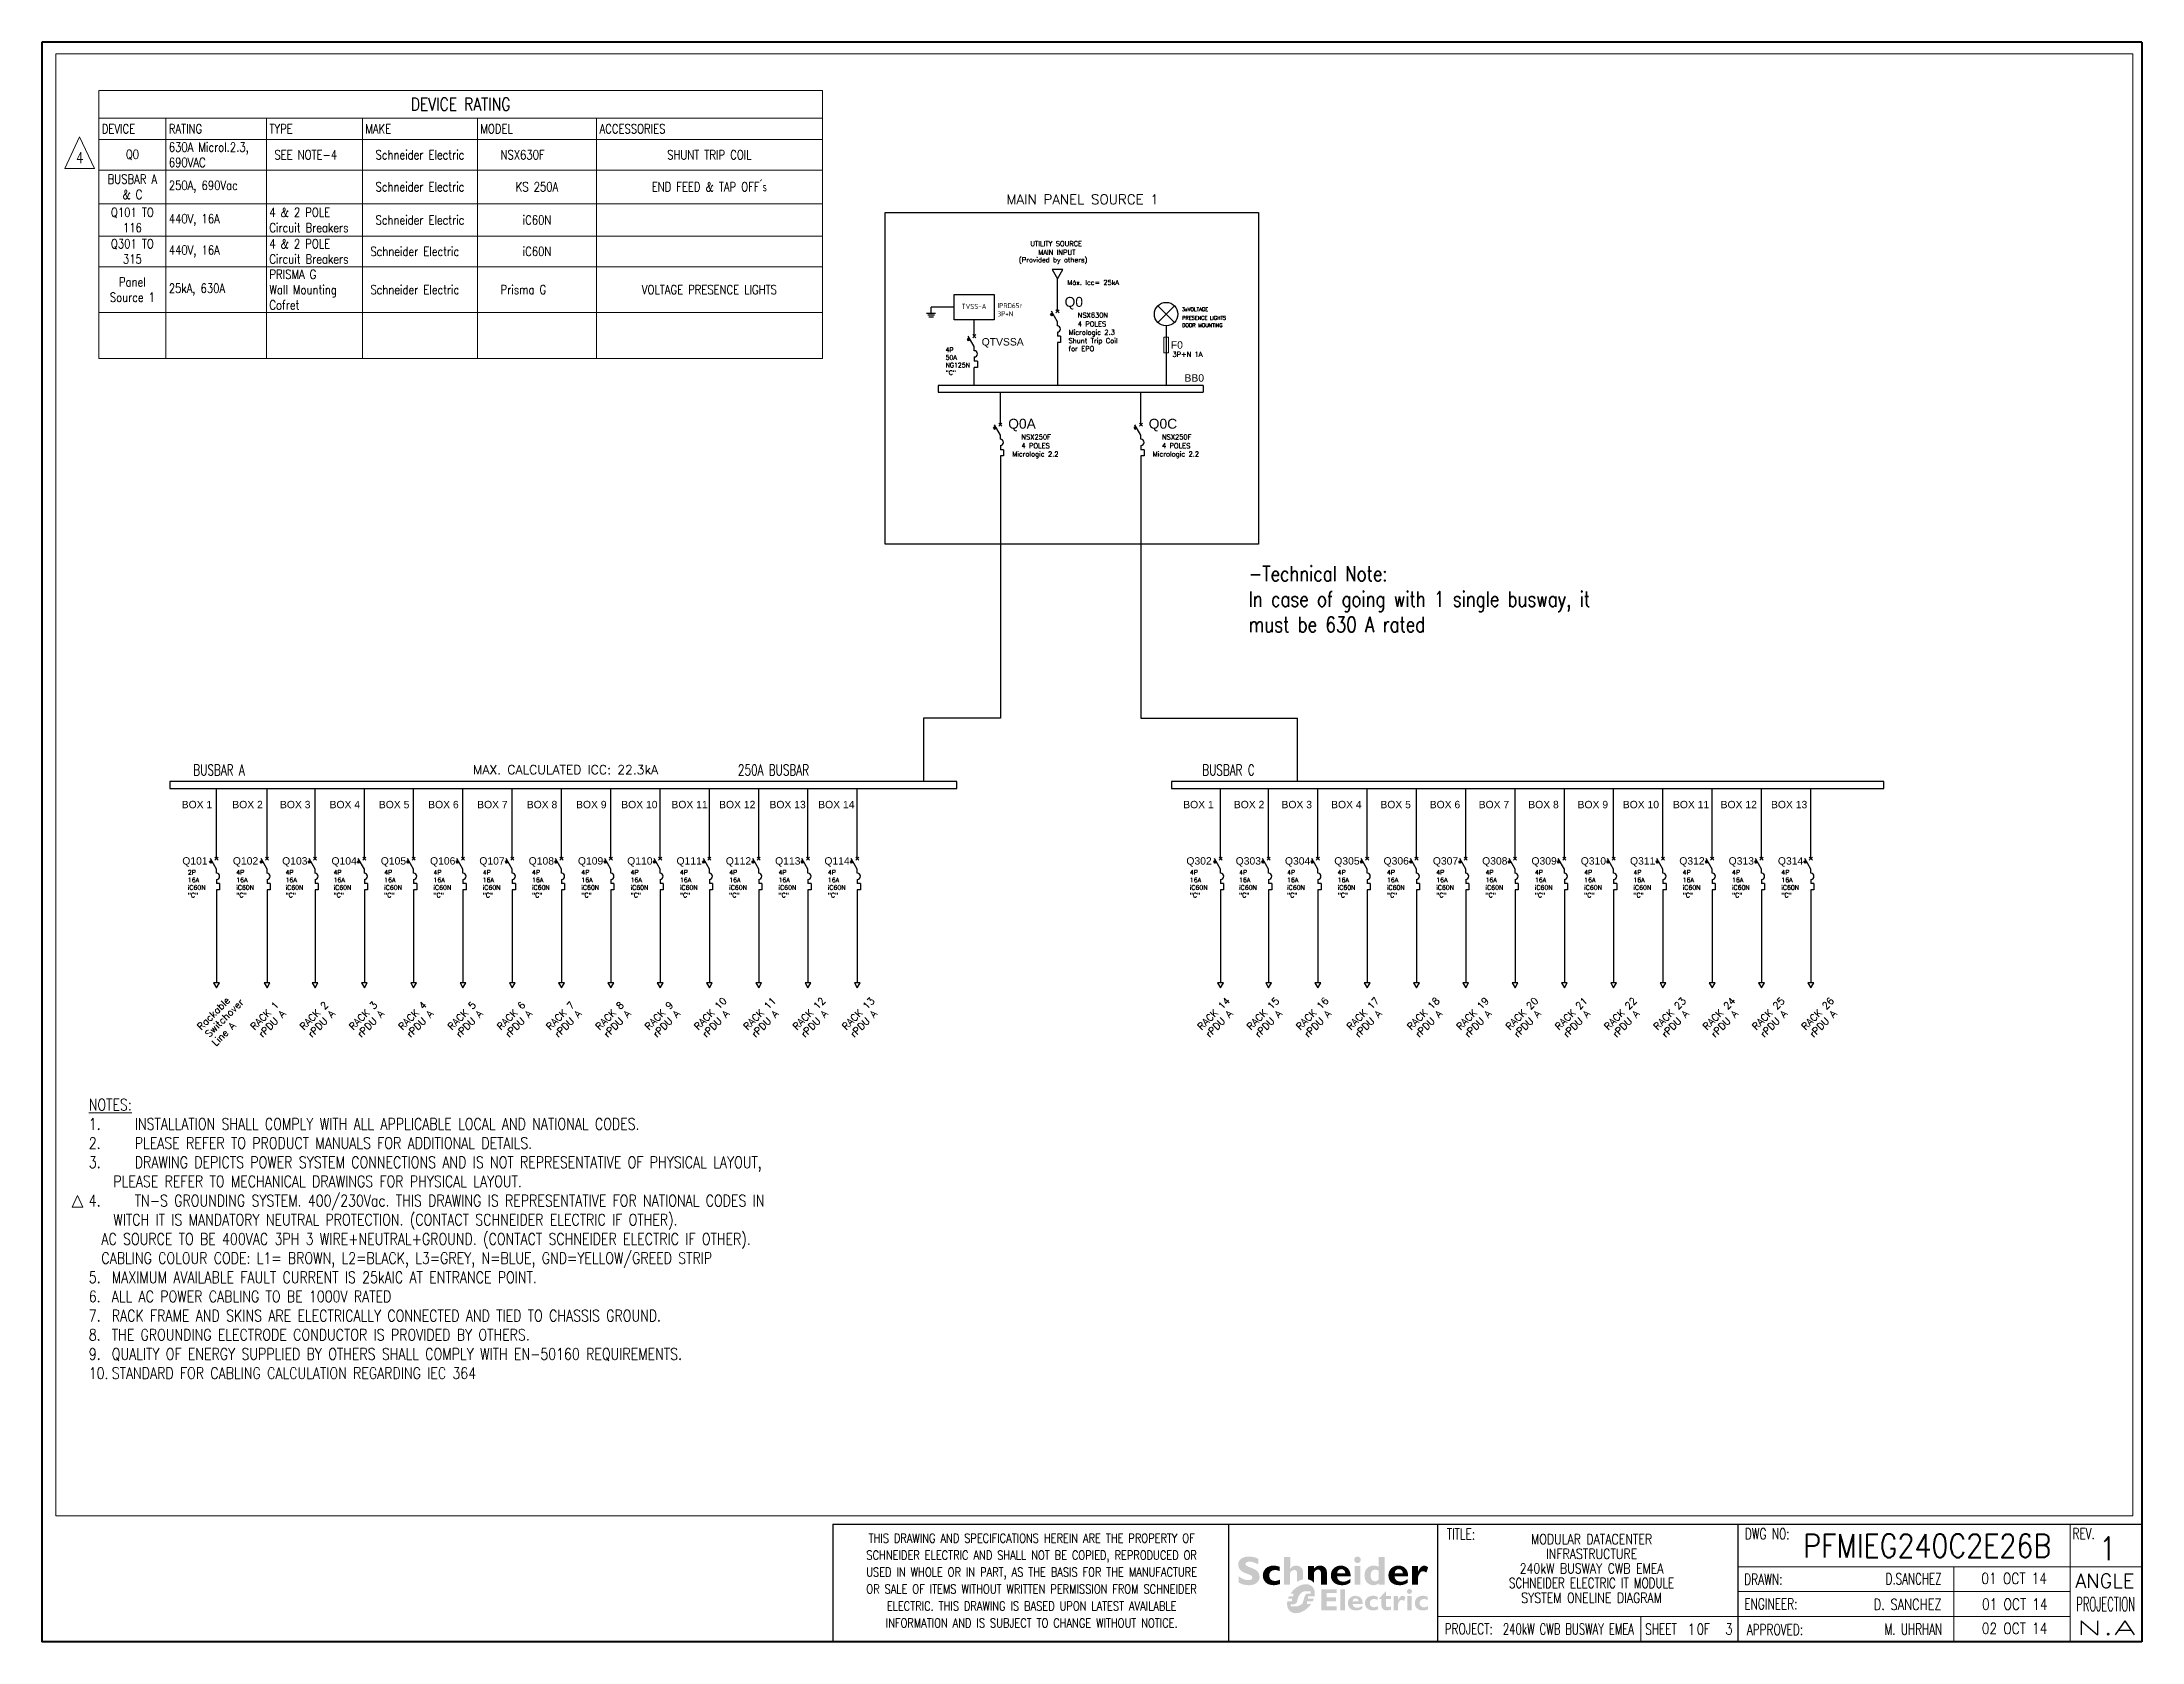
# Paper-space layout 'Single Mains' of a CAD drawing. Header units: inches. Extents: x -2.3 to 8.2, y 0.2 to 8.3.
# The model-space entities are those that its viewports show. They can reach past a viewport. Long polylines and large blocks are cut down to what shows.
import ezdxf
from ezdxf.enums import TextEntityAlignment as Align

# ---------------------------------------------------------------- set-up
doc = ezdxf.new("R2010")
doc.units = ezdxf.units.IN
doc.header["$MEASUREMENT"] = 0
doc.linetypes.add('ACAD_ISO02W100', pattern=[15, 12, -3])
doc.linetypes.add('Caddy_Solid', pattern=[0])
doc.layers.get('0').update_dxf_attribs({"lineweight": 0, "plot": 0})
for name, color, linetype, lineweight in [('1', 7, 'Continuous', 13), ('G-ANNO-NOTES', 7, 'Continuous', 15), ('G-ANNO-TBTXT', 7, 'Continuous', 15), ('G-VIEW-VPORTS', 7, 'Continuous', 15)]:
    doc.layers.add(name, color=color, linetype=linetype, lineweight=lineweight)
for name, color, linetype in [('ATEXT', 7, 'Continuous'), ('DIBUIX', 7, 'Continuous'), ('G-MISC-TBLOCK', 84, 'Continuous'), ('Líneas', 122, 'Continuous'), ('TEXTE', 7, 'Continuous')]:
    doc.layers.add(name, color=color, linetype=linetype)
doc.styles.add('Caddy_Vectorfont1p', font='isocp___.ttf', dxfattribs={"width": 0.9})
doc.styles.add('Estilo1', font='arial.ttf')
doc.styles.add('NORMAL', font='simplex', dxfattribs={"width": 0.7})
doc.styles.add('RomanS', font='romans.shx')
doc.styles.get("Standard").update_dxf_attribs({"font": 'romans.shx', "width": 0.8})

psp = doc.layouts.new('Single Mains')

# ---------------------------------------------------------------- texts
at = {"layer": 'G-ANNO-NOTES', "attachment_point": 1}
for s, insert, char_height, width in [('4', (-2.169, 7.699), 0.0542, 2.77594), ('\\pi-0.1227,l0.1227;{\\LNOTES:\\P\\pi-0.115,l0.115,t0.115;}1.^IINSTALLATION SHALL COMPLY WITH ALL APPLICABLE LOCAL AND NATIONAL CODES.\\P2.^IPLEASE REFER TO PRODUCT MANUALS FOR ADDITIONAL DETAILS.\\P3.^IDRAWING DEPICTS POWER SYSTEM CONNECTIONS AND IS NOT REPRESENTATIVE OF PHYSICAL LAYOUT, PLEASE REFER TO MECHANICAL DRAWINGS FOR PHYSICAL LAYOUT.{\\L\\P}4.^ITN-S GROUNDING SYSTEM. 400/230Vac. THIS DRAWING IS REPRESENTATIVE FOR NATIONAL CODES IN WITCH IT IS MANDATORY NEUTRAL PROTECTION. (CONTACT SCHNEIDER ELECTRIC IF OTHER).\\P\\pi-0.1227,l0.1227,tz;  AC SOURCE TO BE 400VAC 3PH 3 WIRE+NEUTRAL+GROUND. (CONTACT SCHNEIDER ELECTRIC IF OTHER).\\P\\pi0,l0;  CABLING COLOUR CODE: L1= BROWN, L2=BLACK, L3=GREY, N=BLUE, GND=YELLOW/GREED STRIP\\P\\pi-0.115,l0.115,t0.115;5.^IMAXIMUM AVAILABLE FAULT CURRENT IS 25kAIC AT ENTRANCE POINT. \\P6.^IALL AC POWER CABLING TO BE 1000V RATED\\P7.^IRACK FRAME AND SKINS ARE ELECTRICALLY CONNECTED AND TIED TO CHASSIS GROUND.\\P8.^ITHE GROUNDING ELECTRODE CONDUCTOR IS PROVIDED BY OTHERS.\\P9.^IQUALITY OF ENERGY SUPPLIED BY OTHERS SHALL COMPLY WITH EN-50160 REQUIREMENTS. \\P10.^ISTANDARD FOR CABLING CALCULATION REGARDING IEC 364', (-2.105, 2.965), 0.0575, 3.83274)]:
    psp.add_mtext(s, dxfattribs=dict(at, insert=insert, char_height=char_height, width=width))

msp = doc.modelspace()

# ---------------------------------------------------------------- texts
at = {"style": 'NORMAL'}
msp.add_text('MAX. CALCULATED ICC: 22.3kA', height=2.5, dxfattribs=at).set_placement((170.38, 536.73))
at = {"layer": 'ATEXT', "char_height": 3, "width": 42.1793, "attachment_point": 4, "style": 'NORMAL'}
for s, insert in [('BUSBAR A', (93.48, 537.91)), ('250A BUSBAR', (243.22, 537.91)), ('BUSBAR C', (370.86, 537.91))]:
    msp.add_mtext(s, dxfattribs=dict(at, insert=insert))
at = {"layer": 'Líneas', "color": 7, "style": 'NORMAL'}
for s, height, p in [('MAIN PANEL SOURCE 1', 2.7, (317.02, 693.42)), ('UTILITY SOURCE', 1.35, (323.59, 681.95)), ('(Provided by others)', 1.35, (320.44, 677.48)), ('MAIN INPUT', 1.35, (325.78, 679.53)), ('Máx. Icc= 25kA', 1.35, (333.73, 671.25)), ('Micrologic 2.3', 1.35, (334.11, 657.57)), ('4 POLES', 1.35, (336.65, 659.85)), ('NSX630N', 1.35, (336.65, 662.27)), ('3P+N 1A', 1.35, (362.67, 651.51)), ('NSX250F', 1.35, (321.15, 628.78)), ('NSX250F', 1.35, (359.78, 628.78)), ('Micrologic 2.2', 1.35, (318.61, 624.08)), ('4 POLES', 1.35, (321.15, 626.36)), ('Micrologic 2.2', 1.35, (357.25, 624.08)), ('4 POLES', 1.35, (359.78, 626.36))]:
    msp.add_text(s, height=height, dxfattribs=at).set_placement(p)
at = {"layer": 'Líneas', "color": 7, "style": 'Caddy_Vectorfont1p', "width": 0.9}
for s, p in [('TVSS-A', (304.72, 664.66)), ('3P+N', (314.58, 662.62)), ('IPRD65r', (314.58, 664.88))]:
    msp.add_text(s, height=1.4, dxfattribs=at).set_placement(p)
at = {"layer": 'Líneas', "color": 7}
for s, p in [('3xVOLTAGE ', (365.26, 664.06)), ('PRESENCE LIGHTS', (365.34, 661.7)), ('DOOR MOUNTING', (365.34, 659.67))]:
    msp.add_text(s, height=1, dxfattribs=at).set_placement(p)
at = {"layer": 'Líneas', "color": 3, "style": 'NORMAL'}
for s, p in [('for EPO', (334.11, 653.04)), ('Shunt Trip Coil', (334.11, 655.26))]:
    msp.add_text(s, height=1.35, dxfattribs=at).set_placement(p)
at = {"layer": 'Líneas', "color": 7, "style": 'NORMAL'}
for s, p in [('Rackable', (95.65, 466.26)), ('Switchover', (97.86, 464.23)), ('RACK 1', (110.34, 466.26)), ('RACK 2', (123.89, 466.26)), ('RACK 3', (137.44, 466.26)), ('RACK 4', (151, 466.26)), ('RACK 5', (164.55, 466.26)), ('RACK 6', (178.1, 466.26)), ('RACK 7', (191.65, 466.26)), ('RACK 8', (205.21, 466.26)), ('RACK 9', (218.76, 466.26)), ('RACK 10', (232.31, 466.26)), ('RACK 11', (245.86, 466.26)), ('RACK 12', (259.42, 466.26)), ('RACK 13', (272.97, 466.26)), ('RACK 14', (370.7, 466.26)), ('RACK 15', (384.25, 466.26)), ('RACK 16', (397.8, 466.26)), ('RACK 17', (411.71, 466.26)), ('RACK 18', (428.32, 466.26)), ('RACK 19', (441.87, 466.26)), ('RACK 20', (455.43, 466.26)), ('RACK 21', (468.98, 466.26)), ('RACK 22', (482.53, 466.26)), ('RACK 23', (496.08, 466.26)), ('RACK 24', (509.64, 466.26)), ('RACK 25', (523.19, 466.26)), ('RACK 26', (536.74, 466.26)), ('Line A', (99.68, 461.81)), ('rPDU A', (112.55, 464.23)), ('rPDU A', (126.11, 464.23)), ('rPDU A', (139.66, 464.23)), ('rPDU A', (153.21, 464.23)), ('rPDU A', (166.76, 464.23)), ('rPDU A', (180.32, 464.23)), ('rPDU A', (193.87, 464.23)), ('rPDU A', (207.42, 464.23)), ('rPDU A', (220.97, 464.23)), ('rPDU A', (234.53, 464.23)), ('rPDU A', (248.08, 464.23)), ('rPDU A', (261.63, 464.23)), ('rPDU A', (275.18, 464.23)), ('rPDU A', (372.91, 464.23)), ('rPDU A', (386.47, 464.23)), ('rPDU A', (400.02, 464.23)), ('rPDU A', (413.92, 464.23)), ('rPDU A', (430.54, 464.23)), ('rPDU A', (444.09, 464.23)), ('rPDU A', (457.64, 464.23)), ('rPDU A', (471.19, 464.23)), ('rPDU A', (484.75, 464.23)), ('rPDU A', (498.3, 464.23)), ('rPDU A', (511.85, 464.23)), ('rPDU A', (525.4, 464.23)), ('rPDU A', (538.96, 464.23))]:
    msp.add_text(s, height=1.925, rotation=45, dxfattribs=at).set_placement(p)
at = {"layer": 'Líneas', "color": 7, "char_height": 1.25, "width": 1.8322, "attachment_point": 1, "style": 'RomanS'}
for s, insert in [('4P\\P50A\\PNG125N "C"', (300.3, 654.02)), ('2P\\P16A\\PiC60N "C"', (91.96, 510.38)), ('4P\\P16A\\PiC60N\\P"C"', (105.29, 510.38)), ('4P\\P16A\\PiC60N\\P"C"', (118.84, 510.38)), ('4P\\P16A\\PiC60N\\P"C"', (132.04, 510.38)), ('4P\\P16A\\PiC60N\\P"C"', (145.95, 510.38)), ('4P\\P16A\\PiC60N\\P"C"', (159.5, 510.38)), ('4P\\P16A\\PiC60N\\P"C"', (173.05, 510.38)), ('4P\\P16A\\PiC60N\\P"C"', (186.6, 510.38)), ('4P\\P16A\\PiC60N\\P"C"', (200.16, 510.38)), ('4P\\P16A\\PiC60N\\P"C"', (213.71, 510.38)), ('4P\\P16A\\PiC60N\\P"C"', (227.26, 510.38)), ('4P\\P16A\\PiC60N\\P"C"', (240.81, 510.38)), ('4P\\P16A\\PiC60N\\P"C"', (254.37, 510.38)), ('4P\\P16A\\PiC60N\\P"C"', (267.92, 510.38)), ('4P\\P16A\\PiC60N\\P"C"', (367.44, 510.38)), ('4P\\P16A\\PiC60N\\P"C"', (380.99, 510.38)), ('4P\\P16A\\PiC60N\\P"C"', (394.19, 510.38)), ('4P\\P16A\\PiC60N\\P"C"', (408.1, 510.38)), ('4P\\P16A\\PiC60N\\P"C"', (421.65, 510.38)), ('4P\\P16A\\PiC60N\\P"C"', (435.2, 510.38)), ('4P\\P16A\\PiC60N\\P"C"', (448.75, 510.38)), ('4P\\P16A\\PiC60N\\P"C"', (462.31, 510.38)), ('4P\\P16A\\PiC60N\\P"C"', (475.86, 510.38)), ('4P\\P16A\\PiC60N\\P"C"', (489.41, 510.38)), ('4P\\P16A\\PiC60N\\P"C"', (502.96, 510.38)), ('4P\\P16A\\PiC60N\\P"C"', (516.51, 510.38)), ('4P\\P16A\\PiC60N\\P"C"', (530.07, 510.38))]:
    msp.add_mtext(s, dxfattribs=dict(at, insert=insert))
at = {"layer": 'Líneas', "color": 7, "insert": (383.62, 593.96), "char_height": 4.187, "width": 4923.7209, "attachment_point": 1}
msp.add_mtext('-Technical Note:\\PIn case of going with 1 single busway, it\\Pmust be 630 A rated', dxfattribs=at)
at = {"layer": 'TEXTE', "color": 42, "style": 'Estilo1'}
for s, height, p in [('Q0', 2.718, (333.01, 665.24)), ('QTVSSA', 2.038, (310.22, 654.6)), ('F0', 2.038, (362.22, 653.74)), ('BB0', 2.038, (365.98, 644.67)), ('Q0A', 2.718, (317.51, 631.74)), ('Q0C', 2.718, (356.15, 631.74)), ('BOX 1', 2.038, (90.29, 527.38)), ('BOX 2', 2.038, (104.19, 527.38)), ('BOX 3', 2.038, (117.3, 527.38)), ('BOX 4', 2.038, (130.94, 527.38)), ('BOX 5', 2.038, (144.49, 527.38)), ('BOX 6', 2.038, (158.05, 527.38)), ('BOX 7', 2.038, (171.51, 527.38)), ('BOX 8', 2.038, (185.15, 527.38)), ('BOX 9', 2.038, (198.7, 527.38)), ('BOX 10', 2.038, (211.13, 527.38)), ('BOX 11', 2.038, (224.92, 527.38)), ('BOX 12', 2.038, (238.03, 527.38)), ('BOX 13', 2.038, (251.88, 527.38)), ('BOX 14', 2.038, (265.28, 527.38)), ('BOX 1', 2.038, (365.63, 527.38)), ('BOX 2', 2.038, (379.54, 527.38)), ('BOX 3', 2.038, (392.65, 527.38)), ('BOX 4', 2.038, (406.29, 527.38)), ('BOX 5', 2.038, (419.84, 527.38)), ('BOX 6', 2.038, (433.4, 527.38)), ('BOX 7', 2.038, (446.86, 527.38)), ('BOX 8', 2.038, (460.5, 527.38)), ('BOX 9', 2.038, (474.05, 527.38)), ('BOX 10', 2.038, (486.48, 527.38)), ('BOX 11', 2.038, (500.27, 527.38)), ('BOX 12', 2.038, (513.38, 527.38)), ('BOX 13', 2.038, (527.23, 527.38)), ('Q101', 2.038, (90.45, 511.89)), ('Q102', 2.038, (104.35, 511.89)), ('Q103', 2.038, (117.9, 511.89)), ('Q104', 2.038, (131.46, 511.89)), ('Q105', 2.038, (145.01, 511.89)), ('Q106', 2.038, (158.56, 511.89)), ('Q107', 2.038, (172.11, 511.89)), ('Q108', 2.038, (185.67, 511.89)), ('Q109', 2.038, (199.22, 511.89)), ('Q110', 2.038, (212.77, 511.89)), ('Q111', 2.038, (226.32, 511.89)), ('Q112', 2.038, (239.87, 511.89)), ('Q113', 2.038, (253.43, 511.89)), ('Q114', 2.038, (266.98, 511.89)), ('Q302', 2.038, (366.5, 511.89)), ('Q303', 2.038, (380.05, 511.89)), ('Q304', 2.038, (393.6, 511.89)), ('Q305', 2.038, (407.16, 511.89)), ('Q306', 2.038, (420.71, 511.89)), ('Q307', 2.038, (434.26, 511.89)), ('Q308', 2.038, (447.81, 511.89)), ('Q309', 2.038, (461.37, 511.89)), ('Q310', 2.038, (474.92, 511.89)), ('Q311', 2.038, (488.47, 511.89)), ('Q312', 2.038, (502.02, 511.89)), ('Q313', 2.038, (515.58, 511.89)), ('Q314', 2.038, (529.13, 511.89))]:
    msp.add_text(s, height=height, dxfattribs=at).set_placement(p)

# ---------------------------------------------------------------- blocks, each defined once
blk = doc.blocks.new('S-TITLE-METRIC A4-LAND')
at = {"layer": 'G-ANNO-NOTES'}
h = blk.add_hatch(color=84, dxfattribs=at)
edge = h.paths.add_edge_path()
edge.add_spline(control_points=[(54.02, 9.78), (53.51, 10.01), (53.2, 10.1), (52.9, 10.1), (52.58, 10.1), (52.38, 9.98), (52.38, 9.81), (52.38, 9.27), (54.18, 9.42), (54.18, 8.19), (54.18, 7.51), (53.61, 7.11), (52.82, 7.11), (52.2, 7.11), (51.89, 7.27), (51.54, 7.45), (51.54, 7.45), (51.54, 8.22), (51.54, 8.22), (52.05, 7.88), (52.36, 7.76), (52.75, 7.76), (53.09, 7.76), (53.27, 7.88), (53.27, 8.09), (53.27, 8.67), (51.47, 8.46), (51.47, 9.73), (51.47, 10.34), (52, 10.75), (52.82, 10.75), (53.21, 10.75), (53.57, 10.67), (54.02, 10.47), (54.02, 10.47), (54.02, 9.78), (54.02, 9.78)], knot_values=[0, 0, 0, 0, 1, 1, 1, 2, 2, 2, 3, 3, 3, 4, 4, 4, 5, 5, 5, 6, 6, 6, 7, 7, 7, 8, 8, 8, 9, 9, 9, 10, 10, 10, 11, 11, 11, 12, 12, 12, 12], degree=3, periodic=0)
h = blk.add_hatch(color=84, dxfattribs=at)
edge = h.paths.add_edge_path()
edge.add_line((58.19, 8.87), (58.34, 8.97))
edge.add_line((58.34, 8.97), (58.51, 9.04))
edge.add_line((58.51, 9.04), (58.71, 9.04))
edge.add_line((58.71, 9.04), (58.83, 8.95))
edge.add_line((58.83, 8.95), (58.91, 8.81))
edge.add_line((58.91, 8.81), (58.95, 8.54))
edge.add_line((58.95, 8.54), (58.95, 7.54))
edge.add_spline(control_points=[(58.95, 7.54), (59.17, 7.67), (59.39, 7.77), (59.65, 7.84), (59.68, 7.84), (59.71, 7.85)], knot_values=[10.16463, 10.16463, 10.16463, 10.16463, 10.537654, 10.537654, 10.589988, 10.589988, 10.589988, 10.589988], degree=3, periodic=0)
edge.add_line((59.71, 7.85), (59.71, 8.75))
edge.add_line((59.71, 8.75), (59.69, 8.9))
edge.add_line((59.69, 8.9), (59.64, 9.1))
edge.add_line((59.64, 9.1), (59.53, 9.29))
edge.add_line((59.53, 9.29), (59.4, 9.41))
edge.add_line((59.4, 9.41), (59.23, 9.52))
edge.add_line((59.23, 9.52), (59.05, 9.58))
edge.add_line((59.05, 9.58), (58.84, 9.61))
edge.add_line((58.84, 9.61), (58.71, 9.61))
edge.add_line((58.71, 9.61), (58.56, 9.56))
edge.add_line((58.56, 9.56), (58.43, 9.52))
edge.add_line((58.43, 9.52), (58.32, 9.45))
edge.add_line((58.32, 9.45), (58.22, 9.36))
edge.add_line((58.22, 9.36), (58.13, 9.28))
edge.add_line((58.13, 9.28), (58.06, 9.2))
edge.add_line((58.06, 9.2), (58.08, 10.7))
edge.add_line((58.08, 10.7), (57.29, 10.7))
edge.add_line((57.29, 10.7), (57.29, 7.16))
edge.add_line((57.29, 7.16), (58.06, 7.16))
edge.add_line((58.06, 7.16), (58.06, 8.69))
edge.add_line((58.06, 8.69), (58.19, 8.87))
h = blk.add_hatch(color=84, dxfattribs=at)
edge = h.paths.add_edge_path()
edge.add_spline(control_points=[(67.03, 10.33), (67.03, 10.1), (66.84, 9.92), (66.61, 9.92), (66.38, 9.92), (66.2, 10.1), (66.2, 10.33), (66.2, 10.56), (66.38, 10.75), (66.61, 10.75), (66.84, 10.75), (67.03, 10.56), (67.03, 10.33)], knot_values=[0, 0, 0, 0, 1, 1, 1, 2, 2, 2, 3, 3, 3, 4, 4, 4, 4], degree=3, periodic=0)
edge = h.paths.add_edge_path()
edge.add_spline(control_points=[(66.99, 7.16), (66.99, 7.16), (66.24, 7.16), (66.24, 7.16), (66.24, 7.16), (66.24, 9.55), (66.24, 9.55), (66.24, 9.55), (66.99, 9.55), (66.99, 9.55), (66.99, 9.55), (66.99, 7.16), (66.99, 7.16), (66.99, 7.16), (66.99, 7.16), (66.99, 7.16)], knot_values=[0, 0, 0, 0, 1, 1, 1, 2, 2, 2, 3, 3, 3, 4, 4, 4, 5, 5, 5, 5], degree=3, periodic=0)
h = blk.add_hatch(color=84, dxfattribs=at)
edge = h.paths.add_edge_path()
edge.add_spline(control_points=[(70.05, 7.16), (70.05, 7.16), (69.29, 7.16), (69.29, 7.16), (69.29, 7.16), (69.29, 7.35), (69.29, 7.35), (69.08, 7.18), (68.88, 7.11), (68.63, 7.11), (67.98, 7.11), (67.5, 7.64), (67.5, 8.36), (67.5, 9.09), (67.98, 9.6), (68.67, 9.6), (68.89, 9.6), (69.09, 9.55), (69.29, 9.45), (69.29, 9.45), (69.29, 10.7), (69.29, 10.7), (69.29, 10.7), (70.05, 10.7), (70.05, 10.7), (70.05, 10.7), (70.05, 7.16), (70.05, 7.16)], knot_values=[0, 0, 0, 0, 1, 1, 1, 2, 2, 2, 3, 3, 3, 4, 4, 4, 5, 5, 5, 6, 6, 6, 7, 7, 7, 8, 8, 8, 9, 9, 9, 9], degree=3, periodic=0)
edge = h.paths.add_edge_path(flags=16)
edge.add_spline(control_points=[(69.29, 8.96), (69.18, 9.03), (69.01, 9.1), (68.87, 9.1), (68.49, 9.1), (68.27, 8.82), (68.27, 8.34), (68.27, 7.9), (68.49, 7.61), (68.84, 7.61), (69.01, 7.61), (69.14, 7.67), (69.29, 7.81), (69.29, 7.81), (69.29, 8.96), (69.29, 8.96), (69.29, 8.96), (69.29, 8.96), (69.29, 8.96)], knot_values=[0, 0, 0, 0, 1, 1, 1, 2, 2, 2, 3, 3, 3, 4, 4, 4, 5, 5, 5, 6, 6, 6, 6], degree=3, periodic=0)
h = blk.add_hatch(color=84, dxfattribs=at)
edge = h.paths.add_edge_path()
edge.add_spline(control_points=[(56.79, 7.27), (56.49, 7.16), (56.23, 7.11), (55.98, 7.11), (55.14, 7.11), (54.59, 7.6), (54.59, 8.35), (54.59, 9.08), (55.16, 9.6), (55.95, 9.6), (56.19, 9.6), (56.5, 9.54), (56.75, 9.44), (56.75, 9.44), (56.75, 8.88), (56.75, 8.88), (56.56, 8.99), (56.33, 9.04), (56.14, 9.04), (55.69, 9.04), (55.4, 8.77), (55.4, 8.35), (55.4, 7.93), (55.68, 7.65), (56.11, 7.65), (56.3, 7.65), (56.46, 7.69), (56.79, 7.81), (56.79, 7.81), (56.79, 7.27), (56.79, 7.27)], knot_values=[0, 0, 0, 0, 1, 1, 1, 2, 2, 2, 3, 3, 3, 4, 4, 4, 5, 5, 5, 6, 6, 6, 7, 7, 7, 8, 8, 8, 9, 9, 9, 10, 10, 10, 10], degree=3, periodic=0)
h = blk.add_hatch(color=84, dxfattribs=at)
edge = h.paths.add_edge_path()
edge.add_line((61.56, 9.09), (61.7, 9.09))
edge.add_line((61.7, 9.09), (61.8, 9.04))
edge.add_line((61.8, 9.04), (61.87, 8.98))
edge.add_line((61.87, 8.98), (61.93, 8.9))
edge.add_line((61.93, 8.9), (61.95, 8.79))
edge.add_line((61.95, 8.79), (61.97, 8.7))
edge.add_line((61.97, 8.7), (61.97, 7.16))
edge.add_line((61.97, 7.16), (62.73, 7.16))
edge.add_line((62.73, 7.16), (62.73, 8.68))
edge.add_line((62.73, 8.68), (62.72, 8.83))
edge.add_line((62.72, 8.83), (62.7, 8.96))
edge.add_line((62.7, 8.96), (62.67, 9.08))
edge.add_line((62.67, 9.08), (62.63, 9.16))
edge.add_line((62.63, 9.16), (62.57, 9.26))
edge.add_line((62.57, 9.26), (62.52, 9.33))
edge.add_line((62.52, 9.33), (62.45, 9.4))
edge.add_line((62.45, 9.4), (62.38, 9.44))
edge.add_line((62.38, 9.44), (62.3, 9.49))
edge.add_line((62.3, 9.49), (62.23, 9.53))
edge.add_line((62.23, 9.53), (62.14, 9.56))
edge.add_line((62.14, 9.56), (62.05, 9.58))
edge.add_line((62.05, 9.58), (61.94, 9.6))
edge.add_line((61.94, 9.6), (61.78, 9.6))
edge.add_line((61.78, 9.6), (61.67, 9.58))
edge.add_line((61.67, 9.58), (61.58, 9.56))
edge.add_line((61.58, 9.56), (61.51, 9.54))
edge.add_line((61.51, 9.54), (61.44, 9.51))
edge.add_line((61.44, 9.51), (61.37, 9.47))
edge.add_line((61.37, 9.47), (61.29, 9.41))
edge.add_line((61.29, 9.41), (61.24, 9.37))
edge.add_line((61.24, 9.37), (61.19, 9.33))
edge.add_line((61.19, 9.33), (61.13, 9.27))
edge.add_line((61.13, 9.27), (61.08, 9.21))
edge.add_line((61.08, 9.21), (61.08, 9.55))
edge.add_line((61.08, 9.55), (60.32, 9.55))
edge.add_line((60.32, 9.55), (60.32, 7.86))
edge.add_spline(control_points=[(60.32, 7.86), (60.62, 7.8), (60.89, 7.65), (61.08, 7.42)], knot_values=[9.293762, 9.293762, 9.293762, 9.293762, 9.823009, 9.823009, 9.823009, 9.823009], degree=3, periodic=0)
edge.add_line((61.08, 7.42), (61.08, 8.7))
edge.add_line((61.08, 8.7), (61.17, 8.82))
edge.add_line((61.17, 8.82), (61.25, 8.92))
edge.add_line((61.25, 8.92), (61.34, 9))
edge.add_line((61.34, 9), (61.43, 9.06))
edge.add_line((61.43, 9.06), (61.56, 9.09))
h = blk.add_hatch(color=84, dxfattribs=at)
edge = h.paths.add_edge_path()
edge.add_spline(control_points=[(65.69, 7.43), (65.26, 7.11), (64.81, 7.11), (64.62, 7.11), (63.78, 7.11), (63.23, 7.6), (63.23, 8.35), (63.23, 9.08), (63.76, 9.6), (64.5, 9.6), (65.19, 9.6), (65.77, 9.11), (65.74, 8.23), (65.74, 8.23), (64.01, 8.23), (64.01, 8.23), (64.04, 7.81), (64.33, 7.56), (64.8, 7.56), (65.11, 7.56), (65.34, 7.65), (65.69, 7.9), (65.69, 7.9), (65.69, 7.43), (65.69, 7.43)], knot_values=[0, 0, 0, 0, 1, 1, 1, 2, 2, 2, 3, 3, 3, 4, 4, 4, 5, 5, 5, 6, 6, 6, 7, 7, 7, 8, 8, 8, 8], degree=3, periodic=0)
edge = h.paths.add_edge_path(flags=16)
edge.add_spline(control_points=[(65.07, 8.63), (65.04, 8.96), (64.84, 9.15), (64.55, 9.15), (64.25, 9.15), (64.06, 8.96), (64.03, 8.63), (64.03, 8.63), (65.07, 8.63), (65.07, 8.63), (65.07, 8.63), (65.07, 8.63), (65.07, 8.63)], knot_values=[0, 0, 0, 0, 1, 1, 1, 2, 2, 2, 3, 3, 3, 4, 4, 4, 4], degree=3, periodic=0)
h = blk.add_hatch(color=84, dxfattribs=at)
edge = h.paths.add_edge_path()
edge.add_spline(control_points=[(73, 7.43), (72.57, 7.11), (72.12, 7.11), (71.93, 7.11), (71.09, 7.11), (70.54, 7.6), (70.54, 8.35), (70.54, 9.08), (71.07, 9.6), (71.81, 9.6), (72.5, 9.6), (73.08, 9.11), (73.04, 8.23), (73.04, 8.23), (71.32, 8.23), (71.32, 8.23), (71.35, 7.81), (71.64, 7.56), (72.11, 7.56), (72.41, 7.56), (72.65, 7.65), (73, 7.9), (73, 7.9), (73, 7.43), (73, 7.43)], knot_values=[0, 0, 0, 0, 1, 1, 1, 2, 2, 2, 3, 3, 3, 4, 4, 4, 5, 5, 5, 6, 6, 6, 7, 7, 7, 8, 8, 8, 8], degree=3, periodic=0)
edge = h.paths.add_edge_path(flags=16)
edge.add_spline(control_points=[(72.38, 8.63), (72.35, 8.96), (72.15, 9.15), (71.86, 9.15), (71.56, 9.15), (71.37, 8.96), (71.34, 8.63), (71.34, 8.63), (72.38, 8.63), (72.38, 8.63), (72.38, 8.63), (72.38, 8.63), (72.38, 8.63)], knot_values=[0, 0, 0, 0, 1, 1, 1, 2, 2, 2, 3, 3, 3, 4, 4, 4, 4], degree=3, periodic=0)
h = blk.add_hatch(color=84, dxfattribs=at)
edge = h.paths.add_edge_path()
edge.add_spline(control_points=[(74.31, 8.87), (74.31, 8.87), (74.32, 8.87), (74.32, 8.87), (74.54, 9.37), (74.79, 9.6), (75.08, 9.6), (75.23, 9.6), (75.36, 9.54), (75.58, 9.38), (75.58, 9.38), (75.37, 8.72), (75.37, 8.72), (75.17, 8.84), (75.04, 8.89), (74.93, 8.89), (74.65, 8.89), (74.47, 8.63), (74.31, 8.19), (74.31, 8.19), (74.31, 7.16), (74.31, 7.16), (74.31, 7.16), (73.55, 7.16), (73.55, 7.16), (73.55, 7.16), (73.55, 9.55), (73.55, 9.55), (73.55, 9.55), (74.31, 9.55), (74.31, 9.55), (74.31, 9.55), (74.31, 8.87), (74.31, 8.87)], knot_values=[0, 0, 0, 0, 1, 1, 1, 2, 2, 2, 3, 3, 3, 4, 4, 4, 5, 5, 5, 6, 6, 6, 7, 7, 7, 8, 8, 8, 9, 9, 9, 10, 10, 10, 11, 11, 11, 11], degree=3, periodic=0)
h = blk.add_hatch(color=84, dxfattribs=at)
h.paths.add_polyline_path([(58.14, 4.43), (58.36, 4.43), (58.55, 4.43), (58.74, 4.43), (58.99, 4.44), (59.21, 4.52), (59.39, 4.61), (59.6, 4.75), (59.67, 4.93), (59.75, 5.15), (59.81, 5.38), (59.87, 5.6), (59.96, 5.81), (60.05, 5.95), (60.18, 6.02), (60.38, 6.02), (60.52, 6.03), (60.67, 6.03), (60.67, 6.32), (60.56, 6.33), (60.38, 6.33), (60.18, 6.33), (59.98, 6.34), (59.81, 6.32), (59.68, 6.27), (59.53, 6.2), (59.4, 6.07), (59.31, 5.97), (59.2, 5.82), (59.13, 5.68), (59.06, 5.53), (59.02, 5.35), (58.99, 5.21), (58.95, 5.04), (58.91, 4.93), (58.84, 4.84), (58.71, 4.76), (58.59, 4.71), (58.44, 4.68), (58.27, 4.67), (58.14, 4.66)], flags=16)
edge = h.paths.add_edge_path()
edge.add_ellipse((59.43, 5.4), major_axis=(-1.39, -1.58), ratio=0.683074, start_angle=311.4507, end_angle=460.2214)
edge.add_line((60.74, 4.74), (60.2, 4.74))
edge.add_line((60.2, 4.74), (60.2, 5.07))
edge.add_line((60.2, 5.07), (60.93, 5.07))
edge.add_ellipse((59.43, 5.4), major_axis=(-1.39, -1.58), ratio=0.683074, start_angle=470.8661, end_angle=480.8539)
edge.add_line((61.07, 5.39), (60.32, 5.39))
edge.add_line((60.32, 5.39), (60.32, 5.71))
edge.add_line((60.32, 5.71), (61.16, 5.71))
edge.add_ellipse((59.43, 5.4), major_axis=(-1.39, -1.58), ratio=0.683074, start_angle=490.9036, end_angle=641.3708)
edge.add_line((58.1, 6.02), (58.45, 6.02))
edge.add_line((58.45, 6.02), (58.45, 5.71))
edge.add_line((58.45, 5.71), (57.92, 5.71))
edge.add_ellipse((59.43, 5.4), major_axis=(-1.39, -1.58), ratio=0.683074, start_angle=291.4132, end_angle=301.1584)
edge.add_line((57.79, 5.4), (58.3, 5.4))
edge.add_line((58.3, 5.4), (58.3, 5.07))
edge.add_line((58.3, 5.07), (57.7, 5.07))
h = blk.add_hatch(color=84, dxfattribs=at)
h.paths.add_polyline_path([(63.96, 6.11), (63.96, 6.6), (62.03, 6.6), (62.03, 3.94), (63.98, 3.94), (63.98, 4.43), (62.69, 4.43), (62.69, 5.07), (63.9, 5.07), (63.9, 5.55), (62.69, 5.55), (62.69, 6.11)])
h.paths.add_polyline_path([(64.44, 3.94), (65.01, 3.94), (65.01, 6.6), (64.44, 6.6)])
h.paths.add_polyline_path([(65.95, 5.7), (65.67, 5.51), (65.47, 5.22), (65.41, 5.01), (65.39, 4.83), (65.42, 4.62), (65.47, 4.45), (65.56, 4.3), (65.68, 4.16), (65.83, 4.05), (66.01, 3.97), (66.21, 3.92), (66.45, 3.9), (66.6, 3.91), (66.77, 3.94), (67, 4), (67.24, 4.14), (67.24, 4.5), (67.06, 4.38), (66.9, 4.3), (66.58, 4.24), (66.33, 4.28), (66.15, 4.37), (66.04, 4.53), (65.99, 4.74), (67.27, 4.74), (67.26, 5), (67.21, 5.19), (67.13, 5.36), (67.02, 5.51), (66.89, 5.62), (66.71, 5.7), (66.34, 5.77), (66.14, 5.75)])
h.paths.add_polyline_path([(66.23, 5.41), (66.39, 5.43), (66.53, 5.41), (66.65, 5.33), (66.73, 5.21), (66.77, 5.05), (66, 5.04), (66.03, 5.21), (66.12, 5.33)], flags=16)
h.paths.add_polyline_path([(68.26, 5.73), (68.05, 5.65), (67.84, 5.51), (67.7, 5.33), (67.6, 5.12), (67.56, 4.89), (67.58, 4.63), (67.66, 4.41), (67.78, 4.21), (67.96, 4.08), (68.17, 3.97), (68.42, 3.92), (68.61, 3.91), (68.8, 3.92), (69.21, 4.03), (69.21, 4.43), (69.2, 4.43), (69.04, 4.37), (68.88, 4.33), (68.75, 4.31), (68.67, 4.31), (68.53, 4.33), (68.31, 4.45), (68.19, 4.67), (68.18, 4.95), (68.28, 5.18), (68.49, 5.32), (68.63, 5.35), (68.75, 5.35), (68.89, 5.34), (69.18, 5.23), (69.18, 5.65), (69.13, 5.67), (69.04, 5.7), (68.65, 5.77), (68.6, 5.77), (68.58, 5.77), (68.52, 5.77)])
h.paths.add_polyline_path([(70.22, 5.74), (70.22, 6.31), (70.16, 6.31), (69.4, 5.46), (69.4, 5.35), (69.65, 5.35), (69.65, 4.56), (69.66, 4.46), (69.7, 4.31), (69.82, 4.1), (70.01, 3.97), (70.25, 3.91), (70.37, 3.9), (70.43, 3.91), (70.54, 3.92), (70.79, 3.98), (70.85, 4.01), (70.88, 4.03), (70.88, 4.38), (70.87, 4.42), (70.77, 4.38), (70.6, 4.33), (70.41, 4.33), (70.32, 4.38), (70.26, 4.45), (70.23, 4.56), (70.22, 4.64), (70.22, 5.35), (70.88, 5.35), (70.88, 5.74)])
h.paths.add_polyline_path([(71.19, 3.94), (71.75, 3.94), (71.75, 4.72), (71.81, 4.86), (71.95, 5.1), (72.12, 5.23), (72.22, 5.24), (72.27, 5.24), (72.37, 5.21), (72.55, 5.11), (72.71, 5.61), (72.59, 5.69), (72.47, 5.75), (72.35, 5.77), (72.15, 5.73), (71.96, 5.56), (71.75, 5.22), (71.75, 5.74), (71.19, 5.74)])
h.paths.add_polyline_path([(73.53, 6.32, 1), (72.9, 6.32, 1)])
h.paths.add_polyline_path([(72.93, 3.94), (73.49, 3.94), (73.49, 5.74), (72.93, 5.74)])
h.paths.add_polyline_path([(74.51, 4.95), (74.62, 5.18), (74.83, 5.32), (74.96, 5.35), (75.08, 5.35), (75.23, 5.34), (75.52, 5.23), (75.52, 5.65), (75.46, 5.67), (75.37, 5.7), (74.98, 5.77), (74.94, 5.77), (74.92, 5.77), (74.86, 5.77), (74.59, 5.73), (74.38, 5.65), (74.17, 5.51), (74.03, 5.33), (73.94, 5.12), (73.9, 4.89), (73.91, 4.63), (73.99, 4.41), (74.12, 4.21), (74.29, 4.08), (74.51, 3.97), (74.76, 3.92), (74.95, 3.91), (75.14, 3.92), (75.55, 4.03), (75.55, 4.43), (75.53, 4.43), (75.38, 4.37), (75.22, 4.33), (75.09, 4.31), (75.01, 4.31), (74.87, 4.33), (74.65, 4.45), (74.52, 4.67)])
at = {"layer": 'G-MISC-TBLOCK'}
for p, q in [((0, 14.87), (166.23, 14.87)), ((0, 14.87), (0, 0)), ((50.25, 14.87), (50.25, 0)), ((76.79, 14.87), (76.79, 0)), ((114.93, 14.87), (114.93, 0))]:
    blk.add_line(p, q, dxfattribs=at)
at = {"layer": 'G-MISC-TBLOCK', "lineweight": 9}
for p, q in [((157.11, 14.87), (157.11, -0.1)), ((166.23, 9.46), (114.93, 9.46)), ((142.33, 9.46), (142.33, 0)), ((157.11, 6.31), (114.93, 6.31)), ((157.11, 3.15), (76.79, 3.15)), ((102.6, 3.15), (102.6, 0))]:
    blk.add_line(p, q, dxfattribs=at)
at = {"layer": 'G-ANNO-TBTXT', "lineweight": 15, "width": 0.8, "flags": 4}
for tag, height, p in [('TB15A', 1.27, (96.34, 12.97)), ('TB15B', 1.27, (96.34, 11.11)), ('TB01B', 2.96, (161.88, 11.76)), ('TB15C', 1.27, (96.34, 9.25)), ('TB15D', 1.27, (96.34, 7.39)), ('TB02B', 1.42, (149.99, 7.99)), ('TB15E', 1.27, (96.34, 5.53)), ('TB03B', 1.42, (150.08, 4.71)), ('TB12B', 1.42, (108.99, 1.5)), ('TB12C', 1.42, (113.79, 1.56)), ('TB04B', 1.42, (150.05, 1.64))]:
    blk.add_attdef(tag, text='', height=height, dxfattribs=at).set_placement(p, align=Align.MIDDLE_CENTER)
at = {"layer": 'G-ANNO-TBTXT', "lineweight": 15}
for tag, height, width, flags, p, p2 in [('TB01A', 2.96, 3.286132, 4, (123.21, 10.65), (154.71, 10.65)), ('TB09A', 1.78, 1.093718, 12, (157.75, 6.76), (165.28, 6.76)), ('TB09B', 1.78, 2.321552, 4, (157.88, 3.82), (165.37, 3.82)), ('TB12A', 1.42, 0.595284, 8, (85.08, 0.85), (101.72, 0.85)), ('TB09C', 1.78, 0.873365, 4, (157.9, 0.8), (165.39, 0.8))]:
    blk.add_attdef(tag, text='', height=height, dxfattribs=dict(at, width=width, flags=flags)).set_placement(p, p2, align=Align.FIT)
at = {"layer": 'G-ANNO-TBTXT', "lineweight": 15, "width": 0.8, "flags": 4}
for tag, p in [('TB02A', (140.77, 7.93)), ('TB03A', (140.77, 4.67)), ('TB04A', (140.85, 1.53))]:
    blk.add_attdef(tag, text='', height=1.42, dxfattribs=at).set_placement(p, align=Align.MIDDLE_RIGHT)
at = {"layer": 'G-MISC-TBLOCK', "lineweight": 9, "width": 0.7}
blk.add_text('TITLE:', height=1.394, rotation=0.0625, dxfattribs=at).set_placement((77.95, 14.3), align=Align.TOP_LEFT)
for s, p in [('DWG NO:', (115.8, 14.34)), ('DRAWN:', (115.74, 8.56))]:
    blk.add_text(s, height=1.394, dxfattribs=at).set_placement(p, align=Align.TOP_LEFT)
for s, p in [('REV.', (157.42, 13.67)), ('ENGINEER:', (115.75, 4.74)), ('PROJECT:', (77.69, 1.57)), ('SHEET   OF', (103.15, 1.53)), ('APPROVED:', (116.05, 1.47))]:
    blk.add_text(s, height=1.394, dxfattribs=at).set_placement(p, align=Align.MIDDLE_LEFT)
at = {"layer": 'G-MISC-TBLOCK', "lineweight": 9, "insert": (25.23, 7.7), "char_height": 1.143, "attachment_point": 5, "line_spacing_factor": 1.13}
blk.add_mtext('THIS DRAWING AND SPECIFICATIONS HEREIN ARE THE PROPERTY OF\\PSCHNEIDER ELECTRIC AND SHALL NOT BE COPIED, REPRODUCED OR\\PUSED IN WHOLE OR IN PART, AS THE BASIS FOR THE MANUFACTURE\\POR SALE OF ITEMS WITHOUT WRITTEN PERMISSION FROM SCHNEIDER\\PELECTRIC. THIS DRAWING IS BASED UPON LATEST AVAILABLE\\PINFORMATION AND IS SUBJECT TO CHANGE WITHOUT NOTICE.', dxfattribs=at)
blk = doc.blocks.new('*T14')
at = {"layer": 'G-ANNO-NOTES', "color": 0, "lineweight": -2}
for p, q in [((0, 0), (0.335, 0)), ((0, 0), (0, -0.137)), ((0.335, 0), (0.838, 0)), ((0.838, 0), (1.318, 0)), ((1.318, 0), (1.893, 0)), ((1.893, 0), (2.489, 0)), ((2.489, 0), (3.618, 0)), ((3.618, 0), (3.618, -0.137)), ((0, -0.137), (0.335, -0.137)), ((0, -0.137), (0, -0.244)), ((0.335, -0.137), (0.838, -0.137)), ((0.335, -0.137), (0.335, -0.244)), ((0.838, -0.137), (1.318, -0.137)), ((0.838, -0.137), (0.838, -0.244)), ((1.318, -0.137), (1.893, -0.137)), ((1.318, -0.137), (1.318, -0.244)), ((1.893, -0.137), (2.489, -0.137)), ((1.893, -0.137), (1.893, -0.244)), ((2.489, -0.137), (3.618, -0.137)), ((2.489, -0.137), (2.489, -0.244)), ((3.618, -0.137), (3.618, -0.244)), ((0, -0.244), (0.335, -0.244)), ((0, -0.244), (0, -0.397)), ((0.335, -0.244), (0.838, -0.244)), ((0.335, -0.244), (0.335, -0.397)), ((0.838, -0.244), (1.318, -0.244)), ((0.838, -0.244), (0.838, -0.397)), ((1.318, -0.244), (1.893, -0.244)), ((1.318, -0.244), (1.318, -0.397)), ((1.893, -0.244), (2.489, -0.244)), ((1.893, -0.244), (1.893, -0.397)), ((2.489, -0.244), (3.618, -0.244)), ((2.489, -0.244), (2.489, -0.397)), ((3.618, -0.244), (3.618, -0.397)), ((0, -0.397), (0.335, -0.397)), ((0, -0.397), (0, -0.566)), ((0.335, -0.397), (0.838, -0.397)), ((0.335, -0.397), (0.335, -0.566)), ((0.838, -0.397), (1.318, -0.397)), ((0.838, -0.397), (0.838, -0.566)), ((1.318, -0.397), (1.893, -0.397)), ((1.318, -0.397), (1.318, -0.566)), ((1.893, -0.397), (2.489, -0.397)), ((1.893, -0.397), (1.893, -0.566)), ((2.489, -0.397), (3.618, -0.397)), ((2.489, -0.397), (2.489, -0.566)), ((3.618, -0.397), (3.618, -0.566)), ((0, -0.566), (0.335, -0.566)), ((0, -0.566), (0, -0.727)), ((0.335, -0.566), (0.838, -0.566)), ((0.335, -0.566), (0.335, -0.727)), ((0.838, -0.566), (1.318, -0.566)), ((0.838, -0.566), (0.838, -0.727)), ((1.318, -0.566), (1.893, -0.566)), ((1.318, -0.566), (1.318, -0.727)), ((1.893, -0.566), (2.489, -0.566)), ((1.893, -0.566), (1.893, -0.727)), ((2.489, -0.566), (3.618, -0.566)), ((2.489, -0.566), (2.489, -0.727)), ((3.618, -0.566), (3.618, -0.727)), ((0, -0.727), (0.335, -0.727)), ((0, -0.727), (0, -0.881)), ((0.335, -0.727), (0.838, -0.727)), ((0.335, -0.727), (0.335, -0.881)), ((0.838, -0.727), (1.318, -0.727)), ((0.838, -0.727), (0.838, -0.881)), ((1.318, -0.727), (1.893, -0.727)), ((1.318, -0.727), (1.318, -0.881)), ((1.893, -0.727), (2.489, -0.727)), ((1.893, -0.727), (1.893, -0.881)), ((2.489, -0.727), (3.618, -0.727)), ((2.489, -0.727), (2.489, -0.881)), ((3.618, -0.727), (3.618, -0.881)), ((0, -0.881), (0.335, -0.881)), ((0, -0.881), (0, -1.11)), ((0.335, -0.881), (0.838, -0.881)), ((0.335, -0.881), (0.335, -1.11)), ((0.838, -0.881), (1.318, -0.881)), ((0.838, -0.881), (0.838, -1.11)), ((1.318, -0.881), (1.893, -0.881)), ((1.318, -0.881), (1.318, -1.11)), ((1.893, -0.881), (2.489, -0.881)), ((1.893, -0.881), (1.893, -1.11)), ((2.489, -0.881), (3.618, -0.881)), ((2.489, -0.881), (2.489, -1.11)), ((3.618, -0.881), (3.618, -1.11)), ((0, -1.11), (0.335, -1.11)), ((0, -1.11), (0, -1.34)), ((0.335, -1.11), (0.838, -1.11)), ((0.335, -1.11), (0.335, -1.34)), ((0.838, -1.11), (1.318, -1.11)), ((0.838, -1.11), (0.838, -1.34)), ((1.318, -1.11), (1.893, -1.11)), ((1.318, -1.11), (1.318, -1.34)), ((1.893, -1.11), (2.489, -1.11)), ((1.893, -1.11), (1.893, -1.34)), ((2.489, -1.11), (3.618, -1.11)), ((2.489, -1.11), (2.489, -1.34)), ((3.618, -1.11), (3.618, -1.34)), ((0, -1.34), (0.335, -1.34)), ((0.335, -1.34), (0.838, -1.34)), ((0.838, -1.34), (1.318, -1.34)), ((1.318, -1.34), (1.893, -1.34)), ((1.893, -1.34), (2.489, -1.34)), ((2.489, -1.34), (3.618, -1.34))]:
    blk.add_line(p, q, dxfattribs=at)
at = {"layer": 'G-ANNO-NOTES', "color": 0}
for s, insert, char_height, width, attachment_point in [('{\\C256;DEVICE RATING}', (1.809, -0.068), 0.06379, 3.58731, 5), ('{\\C256;DEVICE}', (0.015, -0.191), 0.04593, 0.30456, 4), ('{\\C256;RATING}', (0.35, -0.191), 0.04593, 0.47229, 4), ('{\\C256;TYPE}', (0.853, -0.191), 0.04593, 0.44947, 4), ('{\\C256;MAKE}', (1.333, -0.191), 0.04593, 0.54415, 4), ('{\\C256;MODEL}', (1.908, -0.191), 0.04593, 0.56516, 4), ('{\\C256;ACCESSORIES}', (2.504, -0.191), 0.04593, 1.09859, 4), ('Q0', (0.168, -0.321), 0.0459, 0.30456, 5), ('{\\C256;630A Microl.2.3, 690VAC}', (0.35, -0.321), 0.04593, 0.47229, 4), ('{\\C256; SEE NOTE-4}', (0.853, -0.321), 0.04593, 0.44947, 4), ('Schneider Electric', (1.606, -0.321), 0.04593, 0.54415, 5), ('{\\C256;    NSX630F}', (1.908, -0.321), 0.04593, 0.56516, 4), ('SHUNT TRIP COIL', (3.053, -0.321), 0.04593, 1.09859, 5), ('BUSBAR A & C', (0.168, -0.481), 0.04593, 0.30456, 5), ('250A, 690Vac', (0.35, -0.481), 0.04593, 0.47229, 4), ('Schneider Electric', (1.606, -0.481), 0.04593, 0.54415, 5), ('KS 250A', (2.191, -0.481), 0.0459, 0.56516, 5), ('END FEED & TAP OFF{\\fISOCP|b0|i0|c0|p2;´s}', (3.053, -0.481), 0.04593, 1.09859, 5), ('Q101 TO 116', (0.168, -0.647), 0.04593, 0.30456, 5), ('440V, 16A', (0.35, -0.647), 0.0459, 0.47229, 4), ('4 & 2 POLE Circuit Breakers', (0.853, -0.647), 0.04593, 0.44947, 4), ('Schneider Electric', (1.606, -0.647), 0.04593, 0.54415, 5), ('iC60N', (2.191, -0.647), 0.0459, 0.56516, 5), ('Q301 TO 315', (0.168, -0.804), 0.04593, 0.30456, 5), ('440V, 16A', (0.35, -0.804), 0.0459, 0.47229, 4), ('4 & 2 POLE Circuit Breakers', (0.853, -0.804), 0.04593, 0.44947, 4), (' Schneider Electric', (1.333, -0.804), 0.04593, 0.54415, 4), ('iC60N', (2.191, -0.804), 0.0459, 0.56516, 5), ('Panel Source 1', (0.168, -0.995), 0.04593, 0.30456, 5), ('PRISMA G\\PWall Mounting Cofret', (0.853, -0.995), 0.04593, 0.44947, 4), ('25kA, 630A', (0.35, -0.995), 0.0459, 0.47229, 4), (' Schneider Electric', (1.333, -0.995), 0.04593, 0.54415, 4), ('    Prisma G', (1.908, -0.995), 0.04593, 0.56516, 4), ('VOLTAGE PRESENCE LIGHTS', (3.053, -0.995), 0.04593, 1.09859, 5)]:
    blk.add_mtext(s, dxfattribs=dict(at, insert=insert, char_height=char_height, width=width, attachment_point=attachment_point))
blk = doc.blocks.new('Blk296')
at = {"layer": '1', "linetype": 'Caddy_Solid', "lineweight": 25}
for p, q in [((103, 237), (114, 237)), ((103, 230), (103, 237)), ((114, 237), (114, 230)), ((114, 230), (103, 230))]:
    blk.add_line(p, q, dxfattribs=at)
blk = doc.blocks.new('Blk300')
at = {"layer": '1', "linetype": 'Caddy_Solid', "lineweight": 25}
for p, q in [((117.75, 232), (120.25, 232)), ((119, 232), (119, 233.6))]:
    blk.add_line(p, q, dxfattribs=at)
blk = doc.blocks.new('Blk301')
at = {"layer": '1', "linetype": 'Caddy_Solid', "lineweight": 25}
for p, q in [((118.0625, 231.5), (119.9375, 231.5)), ((118.375, 231), (119.625, 231))]:
    blk.add_line(p, q, dxfattribs=at)
blk = doc.blocks.new('Blk297')
for name in ['Blk300', 'Blk301']:
    blk.add_blockref(name, (0, 0, 1))

# ---------------------------------------------------------------- linework, layer by layer
msp.add_lwpolyline([(360.29, 656.9), (361.59, 656.9), (361.59, 652.6), (360.29, 652.6)], close=True)
at = {"layer": 'DIBUIX'}
for p, q in [((331.05, 661.14), (329.4, 664.01)), ((331.05, 661.14), (329.4, 664.01)), ((331.05, 661.14), (329.4, 664.01)), ((330.62, 664.44), (331.48, 663.58)), ((331.48, 664.44), (330.62, 663.58)), ((330.62, 664.44), (331.48, 663.58)), ((331.48, 664.44), (330.62, 663.58)), ((330.62, 664.44), (331.48, 663.58)), ((331.48, 664.44), (330.62, 663.58)), ((329.67, 663.52), (329.18, 663.23)), ((329.67, 663.52), (329.18, 663.23)), ((329.67, 663.52), (329.18, 663.23)), ((329.47, 662.73), (329.18, 663.23)), ((329.47, 662.73), (329.18, 663.23)), ((329.47, 662.73), (329.18, 663.23)), ((329.54, 662.78), (329.25, 663.27)), ((329.54, 662.78), (329.25, 663.27)), ((329.54, 662.78), (329.25, 663.27)), ((329.61, 662.82), (329.33, 663.31)), ((329.61, 662.82), (329.33, 663.31)), ((329.61, 662.82), (329.33, 663.31)), ((329.69, 662.86), (329.4, 663.36)), ((329.69, 662.86), (329.4, 663.36)), ((329.69, 662.86), (329.4, 663.36)), ((329.96, 663.02), (329.47, 662.73)), ((329.96, 663.02), (329.47, 662.73)), ((329.96, 663.02), (329.47, 662.73)), ((329.76, 662.9), (329.48, 663.4)), ((329.76, 662.9), (329.48, 663.4)), ((329.76, 662.9), (329.48, 663.4)), ((329.84, 662.95), (329.55, 663.44)), ((329.84, 662.95), (329.55, 663.44)), ((329.84, 662.95), (329.55, 663.44)), ((329.91, 662.99), (329.62, 663.49)), ((329.91, 662.99), (329.62, 663.49)), ((329.91, 662.99), (329.62, 663.49)), ((331.05, 660), (331.05, 661.14)), ((331.05, 658.28), (331.05, 657.14)), ((306.8, 656.68), (306.3, 656.39)), ((306.8, 656.68), (306.3, 656.39)), ((306.8, 656.68), (306.3, 656.39)), ((306.59, 655.9), (306.3, 656.39)), ((306.59, 655.9), (306.3, 656.39)), ((306.59, 655.9), (306.3, 656.39)), ((306.66, 655.94), (306.37, 656.44)), ((306.66, 655.94), (306.37, 656.44)), ((306.66, 655.94), (306.37, 656.44)), ((306.74, 655.98), (306.45, 656.48)), ((306.74, 655.98), (306.45, 656.48)), ((306.74, 655.98), (306.45, 656.48)), ((308.18, 654.31), (306.52, 657.18)), ((308.18, 654.31), (306.52, 657.18)), ((308.18, 654.31), (306.52, 657.18)), ((306.81, 656.02), (306.53, 656.52)), ((306.81, 656.02), (306.53, 656.52)), ((306.81, 656.02), (306.53, 656.52)), ((307.08, 656.18), (306.59, 655.9)), ((307.08, 656.18), (306.59, 655.9)), ((307.08, 656.18), (306.59, 655.9)), ((306.88, 656.07), (306.6, 656.57)), ((306.88, 656.07), (306.6, 656.57)), ((306.88, 656.07), (306.6, 656.57)), ((306.96, 656.11), (306.67, 656.61)), ((306.96, 656.11), (306.67, 656.61)), ((306.96, 656.11), (306.67, 656.61)), ((307.03, 656.15), (306.75, 656.65)), ((307.03, 656.15), (306.75, 656.65)), ((307.03, 656.15), (306.75, 656.65)), ((307.75, 657.6), (308.6, 656.75)), ((308.6, 657.6), (307.75, 656.75)), ((307.75, 657.6), (308.6, 656.75)), ((308.6, 657.6), (307.75, 656.75)), ((307.75, 657.6), (308.6, 656.75)), ((308.6, 657.6), (307.75, 656.75)), ((308.18, 653.17), (308.18, 654.31)), ((331.91, 657.14), (331.05, 657.14)), ((331.91, 657.14), (331.05, 657.14)), ((331.91, 657.14), (331.05, 657.14)), ((331.91, 655.42), (331.05, 655.42)), ((331.91, 657.14), (331.91, 655.42)), ((331.91, 657.14), (331.91, 655.42)), ((331.91, 657.14), (331.91, 655.42)), ((308.18, 651.45), (308.18, 650.31)), ((309.03, 650.31), (308.18, 650.31)), ((309.03, 650.31), (308.18, 650.31)), ((309.03, 650.31), (308.18, 650.31)), ((309.03, 648.59), (308.18, 648.59)), ((309.03, 650.31), (309.03, 648.59)), ((309.03, 650.31), (309.03, 648.59)), ((309.03, 650.31), (309.03, 648.59)), ((314, 632.34), (313.5, 632.05)), ((314, 632.34), (313.5, 632.05)), ((314, 632.34), (313.5, 632.05)), ((313.79, 631.55), (313.5, 632.05)), ((313.79, 631.55), (313.5, 632.05)), ((313.79, 631.55), (313.5, 632.05)), ((313.86, 631.6), (313.57, 632.09)), ((313.86, 631.6), (313.57, 632.09)), ((313.86, 631.6), (313.57, 632.09)), ((313.94, 631.64), (313.65, 632.13)), ((313.94, 631.64), (313.65, 632.13)), ((313.94, 631.64), (313.65, 632.13)), ((315.38, 629.97), (313.72, 632.83)), ((315.38, 629.97), (313.72, 632.83)), ((315.38, 629.97), (313.72, 632.83)), ((314.01, 631.68), (313.73, 632.18)), ((314.01, 631.68), (313.73, 632.18)), ((314.01, 631.68), (313.73, 632.18)), ((314.28, 631.84), (313.79, 631.55)), ((314.28, 631.84), (313.79, 631.55)), ((314.28, 631.84), (313.79, 631.55)), ((314.09, 631.73), (313.8, 632.22)), ((314.09, 631.73), (313.8, 632.22)), ((314.09, 631.73), (313.8, 632.22)), ((314.16, 631.77), (313.87, 632.26)), ((314.16, 631.77), (313.87, 632.26)), ((314.16, 631.77), (313.87, 632.26)), ((314.23, 631.81), (313.95, 632.31)), ((314.23, 631.81), (313.95, 632.31)), ((314.23, 631.81), (313.95, 632.31)), ((314.95, 633.26), (315.8, 632.4)), ((315.8, 633.26), (314.95, 632.4)), ((314.95, 633.26), (315.8, 632.4)), ((315.8, 633.26), (314.95, 632.4)), ((314.95, 633.26), (315.8, 632.4)), ((315.8, 633.26), (314.95, 632.4)), ((315.38, 628.83), (315.38, 629.97)), ((352.64, 632.34), (352.14, 632.05)), ((352.64, 632.34), (352.14, 632.05)), ((352.64, 632.34), (352.14, 632.05)), ((352.43, 631.55), (352.14, 632.05)), ((352.43, 631.55), (352.14, 632.05)), ((352.43, 631.55), (352.14, 632.05)), ((352.5, 631.6), (352.21, 632.09)), ((352.5, 631.6), (352.21, 632.09)), ((352.5, 631.6), (352.21, 632.09)), ((352.58, 631.64), (352.29, 632.13)), ((352.58, 631.64), (352.29, 632.13)), ((352.58, 631.64), (352.29, 632.13)), ((354.01, 629.97), (352.36, 632.83)), ((354.01, 629.97), (352.36, 632.83)), ((354.01, 629.97), (352.36, 632.83)), ((352.65, 631.68), (352.37, 632.18)), ((352.65, 631.68), (352.37, 632.18)), ((352.65, 631.68), (352.37, 632.18)), ((352.92, 631.84), (352.43, 631.55)), ((352.92, 631.84), (352.43, 631.55)), ((352.92, 631.84), (352.43, 631.55)), ((352.72, 631.73), (352.44, 632.22)), ((352.72, 631.73), (352.44, 632.22)), ((352.72, 631.73), (352.44, 632.22)), ((352.8, 631.77), (352.51, 632.26)), ((352.8, 631.77), (352.51, 632.26)), ((352.8, 631.77), (352.51, 632.26)), ((352.87, 631.81), (352.59, 632.31)), ((352.87, 631.81), (352.59, 632.31)), ((352.87, 631.81), (352.59, 632.31)), ((353.59, 633.26), (354.44, 632.4)), ((354.44, 633.26), (353.59, 632.4)), ((353.59, 633.26), (354.44, 632.4)), ((354.44, 633.26), (353.59, 632.4)), ((353.59, 633.26), (354.44, 632.4)), ((354.44, 633.26), (353.59, 632.4)), ((354.01, 628.83), (354.01, 629.97)), ((315.38, 627.11), (315.38, 625.96)), ((316.23, 625.96), (315.38, 625.96)), ((316.23, 625.96), (315.38, 625.96)), ((316.23, 625.96), (315.38, 625.96)), ((316.23, 624.25), (315.38, 624.25)), ((316.23, 625.96), (316.23, 624.25)), ((316.23, 625.96), (316.23, 624.25)), ((316.23, 625.96), (316.23, 624.25)), ((354.01, 627.11), (354.01, 625.96)), ((354.87, 625.96), (354.01, 625.96)), ((354.87, 625.96), (354.01, 625.96)), ((354.87, 625.96), (354.01, 625.96)), ((354.87, 624.25), (354.01, 624.25)), ((354.87, 625.96), (354.87, 624.25)), ((354.87, 625.96), (354.87, 624.25)), ((354.87, 625.96), (354.87, 624.25)), ((99.41, 513.97), (100.27, 513.11)), ((100.27, 513.97), (99.41, 513.11)), ((99.41, 513.97), (100.27, 513.11)), ((100.27, 513.97), (99.41, 513.11)), ((99.41, 513.97), (100.27, 513.11)), ((100.27, 513.97), (99.41, 513.11)), ((113.32, 513.97), (114.18, 513.11)), ((114.18, 513.97), (113.32, 513.11)), ((113.32, 513.97), (114.18, 513.11)), ((114.18, 513.97), (113.32, 513.11)), ((113.32, 513.97), (114.18, 513.11)), ((114.18, 513.97), (113.32, 513.11)), ((126.52, 513.97), (127.38, 513.11)), ((127.38, 513.97), (126.52, 513.11)), ((126.52, 513.97), (127.38, 513.11)), ((127.38, 513.97), (126.52, 513.11)), ((126.52, 513.97), (127.38, 513.11)), ((127.38, 513.97), (126.52, 513.11)), ((140.07, 513.97), (140.93, 513.11)), ((140.93, 513.97), (140.07, 513.11)), ((140.07, 513.97), (140.93, 513.11)), ((140.93, 513.97), (140.07, 513.11)), ((140.07, 513.97), (140.93, 513.11)), ((140.93, 513.97), (140.07, 513.11)), ((153.62, 513.97), (154.48, 513.11)), ((154.48, 513.97), (153.62, 513.11)), ((153.62, 513.97), (154.48, 513.11)), ((154.48, 513.97), (153.62, 513.11)), ((153.62, 513.97), (154.48, 513.11)), ((154.48, 513.97), (153.62, 513.11)), ((167.18, 513.97), (168.03, 513.11)), ((168.03, 513.97), (167.18, 513.11)), ((167.18, 513.97), (168.03, 513.11)), ((168.03, 513.97), (167.18, 513.11)), ((167.18, 513.97), (168.03, 513.11)), ((168.03, 513.97), (167.18, 513.11)), ((180.73, 513.97), (181.59, 513.11)), ((181.59, 513.97), (180.73, 513.11)), ((180.73, 513.97), (181.59, 513.11)), ((181.59, 513.97), (180.73, 513.11)), ((180.73, 513.97), (181.59, 513.11)), ((181.59, 513.97), (180.73, 513.11)), ((194.28, 513.97), (195.14, 513.11)), ((195.14, 513.97), (194.28, 513.11)), ((194.28, 513.97), (195.14, 513.11)), ((195.14, 513.97), (194.28, 513.11)), ((194.28, 513.97), (195.14, 513.11)), ((195.14, 513.97), (194.28, 513.11)), ((207.83, 513.97), (208.69, 513.11)), ((208.69, 513.97), (207.83, 513.11)), ((207.83, 513.97), (208.69, 513.11)), ((208.69, 513.97), (207.83, 513.11)), ((207.83, 513.97), (208.69, 513.11)), ((208.69, 513.97), (207.83, 513.11)), ((221.38, 513.97), (222.24, 513.11)), ((222.24, 513.97), (221.38, 513.11)), ((221.38, 513.97), (222.24, 513.11)), ((222.24, 513.97), (221.38, 513.11)), ((221.38, 513.97), (222.24, 513.11)), ((222.24, 513.97), (221.38, 513.11)), ((234.94, 513.97), (235.79, 513.11)), ((235.79, 513.97), (234.94, 513.11)), ((234.94, 513.97), (235.79, 513.11)), ((235.79, 513.97), (234.94, 513.11)), ((234.94, 513.97), (235.79, 513.11)), ((235.79, 513.97), (234.94, 513.11)), ((248.49, 513.97), (249.35, 513.11)), ((249.35, 513.97), (248.49, 513.11)), ((248.49, 513.97), (249.35, 513.11)), ((249.35, 513.97), (248.49, 513.11)), ((248.49, 513.97), (249.35, 513.11)), ((249.35, 513.97), (248.49, 513.11)), ((262.04, 513.97), (262.9, 513.11)), ((262.9, 513.97), (262.04, 513.11)), ((262.04, 513.97), (262.9, 513.11)), ((262.9, 513.97), (262.04, 513.11)), ((262.04, 513.97), (262.9, 513.11)), ((262.9, 513.97), (262.04, 513.11)), ((275.59, 513.97), (276.45, 513.11)), ((276.45, 513.97), (275.59, 513.11)), ((275.59, 513.97), (276.45, 513.11)), ((276.45, 513.97), (275.59, 513.11)), ((275.59, 513.97), (276.45, 513.11)), ((276.45, 513.97), (275.59, 513.11)), ((375.47, 513.97), (376.32, 513.11)), ((376.32, 513.97), (375.47, 513.11)), ((375.47, 513.97), (376.32, 513.11)), ((376.32, 513.97), (375.47, 513.11)), ((375.47, 513.97), (376.32, 513.11)), ((376.32, 513.97), (375.47, 513.11)), ((388.67, 513.97), (389.52, 513.11)), ((389.52, 513.97), (388.67, 513.11)), ((388.67, 513.97), (389.52, 513.11)), ((389.52, 513.97), (388.67, 513.11)), ((388.67, 513.97), (389.52, 513.11)), ((389.52, 513.97), (388.67, 513.11)), ((402.22, 513.97), (403.08, 513.11)), ((403.08, 513.97), (402.22, 513.11)), ((402.22, 513.97), (403.08, 513.11)), ((403.08, 513.97), (402.22, 513.11)), ((402.22, 513.97), (403.08, 513.11)), ((403.08, 513.97), (402.22, 513.11)), ((415.77, 513.97), (416.63, 513.11)), ((416.63, 513.97), (415.77, 513.11)), ((415.77, 513.97), (416.63, 513.11)), ((416.63, 513.97), (415.77, 513.11)), ((415.77, 513.97), (416.63, 513.11)), ((416.63, 513.97), (415.77, 513.11)), ((429.32, 513.97), (430.18, 513.11)), ((430.18, 513.97), (429.32, 513.11)), ((429.32, 513.97), (430.18, 513.11)), ((430.18, 513.97), (429.32, 513.11)), ((429.32, 513.97), (430.18, 513.11)), ((430.18, 513.97), (429.32, 513.11)), ((442.88, 513.97), (443.73, 513.11)), ((443.73, 513.97), (442.88, 513.11)), ((442.88, 513.97), (443.73, 513.11)), ((443.73, 513.97), (442.88, 513.11)), ((442.88, 513.97), (443.73, 513.11)), ((443.73, 513.97), (442.88, 513.11)), ((456.43, 513.97), (457.29, 513.11)), ((457.29, 513.97), (456.43, 513.11)), ((456.43, 513.97), (457.29, 513.11)), ((457.29, 513.97), (456.43, 513.11)), ((456.43, 513.97), (457.29, 513.11)), ((457.29, 513.97), (456.43, 513.11)), ((469.98, 513.97), (470.84, 513.11)), ((470.84, 513.97), (469.98, 513.11)), ((469.98, 513.97), (470.84, 513.11)), ((470.84, 513.97), (469.98, 513.11)), ((469.98, 513.97), (470.84, 513.11)), ((470.84, 513.97), (469.98, 513.11)), ((483.53, 513.97), (484.39, 513.11)), ((484.39, 513.97), (483.53, 513.11)), ((483.53, 513.97), (484.39, 513.11)), ((484.39, 513.97), (483.53, 513.11)), ((483.53, 513.97), (484.39, 513.11)), ((484.39, 513.97), (483.53, 513.11)), ((497.09, 513.97), (497.94, 513.11)), ((497.94, 513.97), (497.09, 513.11)), ((497.09, 513.97), (497.94, 513.11)), ((497.94, 513.97), (497.09, 513.11)), ((497.09, 513.97), (497.94, 513.11)), ((497.94, 513.97), (497.09, 513.11)), ((510.64, 513.97), (511.5, 513.11)), ((511.5, 513.97), (510.64, 513.11)), ((510.64, 513.97), (511.5, 513.11)), ((511.5, 513.97), (510.64, 513.11)), ((510.64, 513.97), (511.5, 513.11)), ((511.5, 513.97), (510.64, 513.11)), ((524.19, 513.97), (525.05, 513.11)), ((525.05, 513.97), (524.19, 513.11)), ((524.19, 513.97), (525.05, 513.11)), ((525.05, 513.97), (524.19, 513.11)), ((524.19, 513.97), (525.05, 513.11)), ((525.05, 513.97), (524.19, 513.11)), ((537.74, 513.97), (538.6, 513.11)), ((538.6, 513.97), (537.74, 513.11)), ((537.74, 513.97), (538.6, 513.11)), ((538.6, 513.97), (537.74, 513.11)), ((537.74, 513.97), (538.6, 513.11)), ((538.6, 513.97), (537.74, 513.11)), ((98.46, 513.04), (97.97, 512.76)), ((98.46, 513.04), (97.97, 512.76)), ((98.46, 513.04), (97.97, 512.76)), ((98.26, 512.26), (97.97, 512.76)), ((98.26, 512.26), (97.97, 512.76)), ((98.26, 512.26), (97.97, 512.76)), ((98.33, 512.3), (98.04, 512.8)), ((98.33, 512.3), (98.04, 512.8)), ((98.33, 512.3), (98.04, 512.8)), ((98.4, 512.34), (98.12, 512.84)), ((98.4, 512.34), (98.12, 512.84)), ((98.4, 512.34), (98.12, 512.84)), ((99.84, 510.67), (98.19, 513.54)), ((99.84, 510.67), (98.19, 513.54)), ((99.84, 510.67), (98.19, 513.54)), ((98.48, 512.39), (98.19, 512.88)), ((98.48, 512.39), (98.19, 512.88)), ((98.48, 512.39), (98.19, 512.88)), ((98.75, 512.54), (98.26, 512.26)), ((98.75, 512.54), (98.26, 512.26)), ((98.75, 512.54), (98.26, 512.26)), ((98.55, 512.43), (98.27, 512.93)), ((98.55, 512.43), (98.27, 512.93)), ((98.55, 512.43), (98.27, 512.93)), ((98.63, 512.47), (98.34, 512.97)), ((98.63, 512.47), (98.34, 512.97)), ((98.63, 512.47), (98.34, 512.97)), ((98.7, 512.51), (98.42, 513.01)), ((98.7, 512.51), (98.42, 513.01)), ((98.7, 512.51), (98.42, 513.01)), ((99.84, 509.53), (99.84, 510.67)), ((112.37, 513.04), (111.87, 512.76)), ((112.37, 513.04), (111.87, 512.76)), ((112.37, 513.04), (111.87, 512.76)), ((112.16, 512.26), (111.87, 512.76)), ((112.16, 512.26), (111.87, 512.76)), ((112.16, 512.26), (111.87, 512.76)), ((112.23, 512.3), (111.94, 512.8)), ((112.23, 512.3), (111.94, 512.8)), ((112.23, 512.3), (111.94, 512.8)), ((112.31, 512.34), (112.02, 512.84)), ((112.31, 512.34), (112.02, 512.84)), ((112.31, 512.34), (112.02, 512.84)), ((113.75, 510.67), (112.09, 513.54)), ((113.75, 510.67), (112.09, 513.54)), ((113.75, 510.67), (112.09, 513.54)), ((112.39, 512.39), (112.1, 512.88)), ((112.39, 512.39), (112.1, 512.88)), ((112.39, 512.39), (112.1, 512.88)), ((112.66, 512.54), (112.16, 512.26)), ((112.66, 512.54), (112.16, 512.26)), ((112.66, 512.54), (112.16, 512.26)), ((112.46, 512.43), (112.17, 512.93)), ((112.46, 512.43), (112.17, 512.93)), ((112.46, 512.43), (112.17, 512.93)), ((112.53, 512.47), (112.24, 512.97)), ((112.53, 512.47), (112.24, 512.97)), ((112.53, 512.47), (112.24, 512.97)), ((112.6, 512.51), (112.32, 513.01)), ((112.6, 512.51), (112.32, 513.01)), ((112.6, 512.51), (112.32, 513.01)), ((113.75, 509.53), (113.75, 510.67)), ((125.57, 513.04), (125.07, 512.76)), ((125.57, 513.04), (125.07, 512.76)), ((125.57, 513.04), (125.07, 512.76)), ((125.36, 512.26), (125.07, 512.76)), ((125.36, 512.26), (125.07, 512.76)), ((125.36, 512.26), (125.07, 512.76)), ((125.43, 512.3), (125.15, 512.8)), ((125.43, 512.3), (125.15, 512.8)), ((125.43, 512.3), (125.15, 512.8)), ((125.51, 512.34), (125.22, 512.84)), ((125.51, 512.34), (125.22, 512.84)), ((125.51, 512.34), (125.22, 512.84)), ((126.95, 510.67), (125.29, 513.54)), ((126.95, 510.67), (125.29, 513.54)), ((126.95, 510.67), (125.29, 513.54)), ((125.59, 512.39), (125.3, 512.88)), ((125.59, 512.39), (125.3, 512.88)), ((125.59, 512.39), (125.3, 512.88)), ((125.86, 512.54), (125.36, 512.26)), ((125.86, 512.54), (125.36, 512.26)), ((125.86, 512.54), (125.36, 512.26)), ((125.66, 512.43), (125.37, 512.93)), ((125.66, 512.43), (125.37, 512.93)), ((125.66, 512.43), (125.37, 512.93)), ((125.73, 512.47), (125.44, 512.97)), ((125.73, 512.47), (125.44, 512.97)), ((125.73, 512.47), (125.44, 512.97)), ((125.8, 512.51), (125.52, 513.01)), ((125.8, 512.51), (125.52, 513.01)), ((125.8, 512.51), (125.52, 513.01)), ((126.95, 509.53), (126.95, 510.67)), ((139.12, 513.04), (138.63, 512.76)), ((139.12, 513.04), (138.63, 512.76)), ((139.12, 513.04), (138.63, 512.76)), ((138.91, 512.26), (138.63, 512.76)), ((138.91, 512.26), (138.63, 512.76)), ((138.91, 512.26), (138.63, 512.76)), ((138.99, 512.3), (138.7, 512.8)), ((138.99, 512.3), (138.7, 512.8)), ((138.99, 512.3), (138.7, 512.8)), ((139.06, 512.34), (138.77, 512.84)), ((139.06, 512.34), (138.77, 512.84)), ((139.06, 512.34), (138.77, 512.84)), ((140.5, 510.67), (138.84, 513.54)), ((140.5, 510.67), (138.84, 513.54)), ((140.5, 510.67), (138.84, 513.54)), ((139.14, 512.39), (138.85, 512.88)), ((139.14, 512.39), (138.85, 512.88)), ((139.14, 512.39), (138.85, 512.88)), ((139.41, 512.54), (138.91, 512.26)), ((139.41, 512.54), (138.91, 512.26)), ((139.41, 512.54), (138.91, 512.26)), ((139.21, 512.43), (138.93, 512.93)), ((139.21, 512.43), (138.93, 512.93)), ((139.21, 512.43), (138.93, 512.93)), ((139.28, 512.47), (139, 512.97)), ((139.28, 512.47), (139, 512.97)), ((139.28, 512.47), (139, 512.97)), ((139.35, 512.51), (139.07, 513.01)), ((139.35, 512.51), (139.07, 513.01)), ((139.35, 512.51), (139.07, 513.01)), ((140.5, 509.53), (140.5, 510.67)), ((152.67, 513.04), (152.18, 512.76)), ((152.67, 513.04), (152.18, 512.76)), ((152.67, 513.04), (152.18, 512.76)), ((152.47, 512.26), (152.18, 512.76)), ((152.47, 512.26), (152.18, 512.76)), ((152.47, 512.26), (152.18, 512.76)), ((152.54, 512.3), (152.25, 512.8)), ((152.54, 512.3), (152.25, 512.8)), ((152.54, 512.3), (152.25, 512.8)), ((152.61, 512.34), (152.33, 512.84)), ((152.61, 512.34), (152.33, 512.84)), ((152.61, 512.34), (152.33, 512.84)), ((154.05, 510.67), (152.4, 513.54)), ((154.05, 510.67), (152.4, 513.54)), ((154.05, 510.67), (152.4, 513.54)), ((152.69, 512.39), (152.4, 512.88)), ((152.69, 512.39), (152.4, 512.88)), ((152.69, 512.39), (152.4, 512.88)), ((152.96, 512.54), (152.47, 512.26)), ((152.96, 512.54), (152.47, 512.26)), ((152.96, 512.54), (152.47, 512.26)), ((152.76, 512.43), (152.48, 512.93)), ((152.76, 512.43), (152.48, 512.93)), ((152.76, 512.43), (152.48, 512.93)), ((152.84, 512.47), (152.55, 512.97)), ((152.84, 512.47), (152.55, 512.97)), ((152.84, 512.47), (152.55, 512.97)), ((152.91, 512.51), (152.63, 513.01)), ((152.91, 512.51), (152.63, 513.01)), ((152.91, 512.51), (152.63, 513.01)), ((154.05, 509.53), (154.05, 510.67)), ((166.22, 513.04), (165.73, 512.76)), ((166.22, 513.04), (165.73, 512.76)), ((166.22, 513.04), (165.73, 512.76)), ((166.02, 512.26), (165.73, 512.76)), ((166.02, 512.26), (165.73, 512.76)), ((166.02, 512.26), (165.73, 512.76)), ((166.09, 512.3), (165.8, 512.8)), ((166.09, 512.3), (165.8, 512.8)), ((166.09, 512.3), (165.8, 512.8)), ((166.17, 512.34), (165.88, 512.84)), ((166.17, 512.34), (165.88, 512.84)), ((166.17, 512.34), (165.88, 512.84)), ((167.6, 510.67), (165.95, 513.54)), ((167.6, 510.67), (165.95, 513.54)), ((167.6, 510.67), (165.95, 513.54)), ((166.24, 512.39), (165.95, 512.88)), ((166.24, 512.39), (165.95, 512.88)), ((166.24, 512.39), (165.95, 512.88)), ((166.51, 512.54), (166.02, 512.26)), ((166.51, 512.54), (166.02, 512.26)), ((166.51, 512.54), (166.02, 512.26)), ((166.31, 512.43), (166.03, 512.93)), ((166.31, 512.43), (166.03, 512.93)), ((166.31, 512.43), (166.03, 512.93)), ((166.39, 512.47), (166.1, 512.97)), ((166.39, 512.47), (166.1, 512.97)), ((166.39, 512.47), (166.1, 512.97)), ((166.46, 512.51), (166.18, 513.01)), ((166.46, 512.51), (166.18, 513.01)), ((166.46, 512.51), (166.18, 513.01)), ((167.6, 509.53), (167.6, 510.67)), ((179.78, 513.04), (179.28, 512.76)), ((179.78, 513.04), (179.28, 512.76)), ((179.78, 513.04), (179.28, 512.76)), ((179.57, 512.26), (179.28, 512.76)), ((179.57, 512.26), (179.28, 512.76)), ((179.57, 512.26), (179.28, 512.76)), ((179.64, 512.3), (179.35, 512.8)), ((179.64, 512.3), (179.35, 512.8)), ((179.64, 512.3), (179.35, 512.8)), ((179.72, 512.34), (179.43, 512.84)), ((179.72, 512.34), (179.43, 512.84)), ((179.72, 512.34), (179.43, 512.84)), ((181.16, 510.67), (179.5, 513.54)), ((181.16, 510.67), (179.5, 513.54)), ((181.16, 510.67), (179.5, 513.54)), ((179.8, 512.39), (179.51, 512.88)), ((179.8, 512.39), (179.51, 512.88)), ((179.8, 512.39), (179.51, 512.88)), ((180.06, 512.54), (179.57, 512.26)), ((180.06, 512.54), (179.57, 512.26)), ((180.06, 512.54), (179.57, 512.26)), ((179.87, 512.43), (179.58, 512.93)), ((179.87, 512.43), (179.58, 512.93)), ((179.87, 512.43), (179.58, 512.93)), ((179.94, 512.47), (179.65, 512.97)), ((179.94, 512.47), (179.65, 512.97)), ((179.94, 512.47), (179.65, 512.97)), ((180.01, 512.51), (179.73, 513.01)), ((180.01, 512.51), (179.73, 513.01)), ((180.01, 512.51), (179.73, 513.01)), ((181.16, 509.53), (181.16, 510.67)), ((193.33, 513.04), (192.84, 512.76)), ((193.33, 513.04), (192.84, 512.76)), ((193.33, 513.04), (192.84, 512.76)), ((193.12, 512.26), (192.84, 512.76)), ((193.12, 512.26), (192.84, 512.76)), ((193.12, 512.26), (192.84, 512.76)), ((193.19, 512.3), (192.91, 512.8)), ((193.19, 512.3), (192.91, 512.8)), ((193.19, 512.3), (192.91, 512.8)), ((193.27, 512.34), (192.98, 512.84)), ((193.27, 512.34), (192.98, 512.84)), ((193.27, 512.34), (192.98, 512.84)), ((194.71, 510.67), (193.05, 513.54)), ((194.71, 510.67), (193.05, 513.54)), ((194.71, 510.67), (193.05, 513.54)), ((193.35, 512.39), (193.06, 512.88)), ((193.35, 512.39), (193.06, 512.88)), ((193.35, 512.39), (193.06, 512.88)), ((193.62, 512.54), (193.12, 512.26)), ((193.62, 512.54), (193.12, 512.26)), ((193.62, 512.54), (193.12, 512.26)), ((193.42, 512.43), (193.14, 512.93)), ((193.42, 512.43), (193.14, 512.93)), ((193.42, 512.43), (193.14, 512.93)), ((193.49, 512.47), (193.21, 512.97)), ((193.49, 512.47), (193.21, 512.97)), ((193.49, 512.47), (193.21, 512.97)), ((193.56, 512.51), (193.28, 513.01)), ((193.56, 512.51), (193.28, 513.01)), ((193.56, 512.51), (193.28, 513.01)), ((194.71, 509.53), (194.71, 510.67)), ((206.88, 513.04), (206.39, 512.76)), ((206.88, 513.04), (206.39, 512.76)), ((206.88, 513.04), (206.39, 512.76)), ((206.68, 512.26), (206.39, 512.76)), ((206.68, 512.26), (206.39, 512.76)), ((206.68, 512.26), (206.39, 512.76)), ((206.75, 512.3), (206.46, 512.8)), ((206.75, 512.3), (206.46, 512.8)), ((206.75, 512.3), (206.46, 512.8)), ((206.82, 512.34), (206.54, 512.84)), ((206.82, 512.34), (206.54, 512.84)), ((206.82, 512.34), (206.54, 512.84)), ((208.26, 510.67), (206.61, 513.54)), ((208.26, 510.67), (206.61, 513.54)), ((208.26, 510.67), (206.61, 513.54)), ((206.9, 512.39), (206.61, 512.88)), ((206.9, 512.39), (206.61, 512.88)), ((206.9, 512.39), (206.61, 512.88)), ((207.17, 512.54), (206.68, 512.26)), ((207.17, 512.54), (206.68, 512.26)), ((207.17, 512.54), (206.68, 512.26)), ((206.97, 512.43), (206.69, 512.93)), ((206.97, 512.43), (206.69, 512.93)), ((206.97, 512.43), (206.69, 512.93)), ((207.05, 512.47), (206.76, 512.97)), ((207.05, 512.47), (206.76, 512.97)), ((207.05, 512.47), (206.76, 512.97)), ((207.12, 512.51), (206.84, 513.01)), ((207.12, 512.51), (206.84, 513.01)), ((207.12, 512.51), (206.84, 513.01)), ((208.26, 509.53), (208.26, 510.67)), ((220.43, 513.04), (219.94, 512.76)), ((220.43, 513.04), (219.94, 512.76)), ((220.43, 513.04), (219.94, 512.76)), ((220.23, 512.26), (219.94, 512.76)), ((220.23, 512.26), (219.94, 512.76)), ((220.23, 512.26), (219.94, 512.76)), ((220.3, 512.3), (220.01, 512.8)), ((220.3, 512.3), (220.01, 512.8)), ((220.3, 512.3), (220.01, 512.8)), ((220.38, 512.34), (220.09, 512.84)), ((220.38, 512.34), (220.09, 512.84)), ((220.38, 512.34), (220.09, 512.84)), ((221.81, 510.67), (220.16, 513.54)), ((221.81, 510.67), (220.16, 513.54)), ((221.81, 510.67), (220.16, 513.54)), ((220.45, 512.39), (220.16, 512.88)), ((220.45, 512.39), (220.16, 512.88)), ((220.45, 512.39), (220.16, 512.88)), ((220.72, 512.54), (220.23, 512.26)), ((220.72, 512.54), (220.23, 512.26)), ((220.72, 512.54), (220.23, 512.26)), ((220.52, 512.43), (220.24, 512.93)), ((220.52, 512.43), (220.24, 512.93)), ((220.52, 512.43), (220.24, 512.93)), ((220.6, 512.47), (220.31, 512.97)), ((220.6, 512.47), (220.31, 512.97)), ((220.6, 512.47), (220.31, 512.97)), ((220.67, 512.51), (220.39, 513.01)), ((220.67, 512.51), (220.39, 513.01)), ((220.67, 512.51), (220.39, 513.01)), ((221.81, 509.53), (221.81, 510.67)), ((233.99, 513.04), (233.49, 512.76)), ((233.99, 513.04), (233.49, 512.76)), ((233.99, 513.04), (233.49, 512.76)), ((233.78, 512.26), (233.49, 512.76)), ((233.78, 512.26), (233.49, 512.76)), ((233.78, 512.26), (233.49, 512.76)), ((233.85, 512.3), (233.56, 512.8)), ((233.85, 512.3), (233.56, 512.8)), ((233.85, 512.3), (233.56, 512.8)), ((233.93, 512.34), (233.64, 512.84)), ((233.93, 512.34), (233.64, 512.84)), ((233.93, 512.34), (233.64, 512.84)), ((235.37, 510.67), (233.71, 513.54)), ((235.37, 510.67), (233.71, 513.54)), ((235.37, 510.67), (233.71, 513.54)), ((234, 512.39), (233.72, 512.88)), ((234, 512.39), (233.72, 512.88)), ((234, 512.39), (233.72, 512.88)), ((234.27, 512.54), (233.78, 512.26)), ((234.27, 512.54), (233.78, 512.26)), ((234.27, 512.54), (233.78, 512.26)), ((234.07, 512.43), (233.79, 512.93)), ((234.07, 512.43), (233.79, 512.93)), ((234.07, 512.43), (233.79, 512.93)), ((234.15, 512.47), (233.86, 512.97)), ((234.15, 512.47), (233.86, 512.97)), ((234.15, 512.47), (233.86, 512.97)), ((234.22, 512.51), (233.94, 513.01)), ((234.22, 512.51), (233.94, 513.01)), ((234.22, 512.51), (233.94, 513.01)), ((235.37, 509.53), (235.37, 510.67)), ((247.54, 513.04), (247.05, 512.76)), ((247.54, 513.04), (247.05, 512.76)), ((247.54, 513.04), (247.05, 512.76)), ((247.33, 512.26), (247.05, 512.76)), ((247.33, 512.26), (247.05, 512.76)), ((247.33, 512.26), (247.05, 512.76)), ((247.4, 512.3), (247.12, 512.8)), ((247.4, 512.3), (247.12, 512.8)), ((247.4, 512.3), (247.12, 512.8)), ((247.48, 512.34), (247.19, 512.84)), ((247.48, 512.34), (247.19, 512.84)), ((247.48, 512.34), (247.19, 512.84)), ((248.92, 510.67), (247.26, 513.54)), ((248.92, 510.67), (247.26, 513.54)), ((248.92, 510.67), (247.26, 513.54)), ((247.56, 512.39), (247.27, 512.88)), ((247.56, 512.39), (247.27, 512.88)), ((247.56, 512.39), (247.27, 512.88)), ((247.83, 512.54), (247.33, 512.26)), ((247.83, 512.54), (247.33, 512.26)), ((247.83, 512.54), (247.33, 512.26)), ((247.63, 512.43), (247.35, 512.93)), ((247.63, 512.43), (247.35, 512.93)), ((247.63, 512.43), (247.35, 512.93)), ((247.7, 512.47), (247.42, 512.97)), ((247.7, 512.47), (247.42, 512.97)), ((247.7, 512.47), (247.42, 512.97)), ((247.77, 512.51), (247.49, 513.01)), ((247.77, 512.51), (247.49, 513.01)), ((247.77, 512.51), (247.49, 513.01)), ((248.92, 509.53), (248.92, 510.67)), ((261.09, 513.04), (260.6, 512.76)), ((261.09, 513.04), (260.6, 512.76)), ((261.09, 513.04), (260.6, 512.76)), ((260.89, 512.26), (260.6, 512.76)), ((260.89, 512.26), (260.6, 512.76)), ((260.89, 512.26), (260.6, 512.76)), ((260.96, 512.3), (260.67, 512.8)), ((260.96, 512.3), (260.67, 512.8)), ((260.96, 512.3), (260.67, 512.8)), ((261.03, 512.34), (260.74, 512.84)), ((261.03, 512.34), (260.74, 512.84)), ((261.03, 512.34), (260.74, 512.84)), ((262.47, 510.67), (260.81, 513.54)), ((262.47, 510.67), (260.81, 513.54)), ((262.47, 510.67), (260.81, 513.54)), ((261.11, 512.39), (260.82, 512.88)), ((261.11, 512.39), (260.82, 512.88)), ((261.11, 512.39), (260.82, 512.88)), ((261.38, 512.54), (260.89, 512.26)), ((261.38, 512.54), (260.89, 512.26)), ((261.38, 512.54), (260.89, 512.26)), ((261.18, 512.43), (260.9, 512.93)), ((261.18, 512.43), (260.9, 512.93)), ((261.18, 512.43), (260.9, 512.93)), ((261.26, 512.47), (260.97, 512.97)), ((261.26, 512.47), (260.97, 512.97)), ((261.26, 512.47), (260.97, 512.97)), ((261.33, 512.51), (261.04, 513.01)), ((261.33, 512.51), (261.04, 513.01)), ((261.33, 512.51), (261.04, 513.01)), ((262.47, 509.53), (262.47, 510.67)), ((274.64, 513.04), (274.15, 512.76)), ((274.64, 513.04), (274.15, 512.76)), ((274.64, 513.04), (274.15, 512.76)), ((274.44, 512.26), (274.15, 512.76)), ((274.44, 512.26), (274.15, 512.76)), ((274.44, 512.26), (274.15, 512.76)), ((274.51, 512.3), (274.22, 512.8)), ((274.51, 512.3), (274.22, 512.8)), ((274.51, 512.3), (274.22, 512.8)), ((274.59, 512.34), (274.3, 512.84)), ((274.59, 512.34), (274.3, 512.84)), ((274.59, 512.34), (274.3, 512.84)), ((276.02, 510.67), (274.37, 513.54)), ((276.02, 510.67), (274.37, 513.54)), ((276.02, 510.67), (274.37, 513.54)), ((274.66, 512.39), (274.37, 512.88)), ((274.66, 512.39), (274.37, 512.88)), ((274.66, 512.39), (274.37, 512.88)), ((274.93, 512.54), (274.44, 512.26)), ((274.93, 512.54), (274.44, 512.26)), ((274.93, 512.54), (274.44, 512.26)), ((274.73, 512.43), (274.45, 512.93)), ((274.73, 512.43), (274.45, 512.93)), ((274.73, 512.43), (274.45, 512.93)), ((274.81, 512.47), (274.52, 512.97)), ((274.81, 512.47), (274.52, 512.97)), ((274.81, 512.47), (274.52, 512.97)), ((274.88, 512.51), (274.6, 513.01)), ((274.88, 512.51), (274.6, 513.01)), ((274.88, 512.51), (274.6, 513.01)), ((276.02, 509.53), (276.02, 510.67)), ((374.52, 513.04), (374.02, 512.76)), ((374.52, 513.04), (374.02, 512.76)), ((374.52, 513.04), (374.02, 512.76)), ((374.31, 512.26), (374.02, 512.76)), ((374.31, 512.26), (374.02, 512.76)), ((374.31, 512.26), (374.02, 512.76)), ((374.38, 512.3), (374.09, 512.8)), ((374.38, 512.3), (374.09, 512.8)), ((374.38, 512.3), (374.09, 512.8)), ((374.46, 512.34), (374.17, 512.84)), ((374.46, 512.34), (374.17, 512.84)), ((374.46, 512.34), (374.17, 512.84)), ((375.9, 510.67), (374.24, 513.54)), ((375.9, 510.67), (374.24, 513.54)), ((375.9, 510.67), (374.24, 513.54)), ((374.53, 512.39), (374.25, 512.88)), ((374.53, 512.39), (374.25, 512.88)), ((374.53, 512.39), (374.25, 512.88)), ((374.8, 512.54), (374.31, 512.26)), ((374.8, 512.54), (374.31, 512.26)), ((374.8, 512.54), (374.31, 512.26)), ((374.6, 512.43), (374.32, 512.93)), ((374.6, 512.43), (374.32, 512.93)), ((374.6, 512.43), (374.32, 512.93)), ((374.68, 512.47), (374.39, 512.97)), ((374.68, 512.47), (374.39, 512.97)), ((374.68, 512.47), (374.39, 512.97)), ((374.75, 512.51), (374.47, 513.01)), ((374.75, 512.51), (374.47, 513.01)), ((374.75, 512.51), (374.47, 513.01)), ((375.9, 509.53), (375.9, 510.67)), ((387.72, 513.04), (387.22, 512.76)), ((387.72, 513.04), (387.22, 512.76)), ((387.72, 513.04), (387.22, 512.76)), ((387.51, 512.26), (387.22, 512.76)), ((387.51, 512.26), (387.22, 512.76)), ((387.51, 512.26), (387.22, 512.76)), ((387.58, 512.3), (387.29, 512.8)), ((387.58, 512.3), (387.29, 512.8)), ((387.58, 512.3), (387.29, 512.8)), ((387.66, 512.34), (387.37, 512.84)), ((387.66, 512.34), (387.37, 512.84)), ((387.66, 512.34), (387.37, 512.84)), ((389.1, 510.67), (387.44, 513.54)), ((389.1, 510.67), (387.44, 513.54)), ((389.1, 510.67), (387.44, 513.54)), ((387.73, 512.39), (387.45, 512.88)), ((387.73, 512.39), (387.45, 512.88)), ((387.73, 512.39), (387.45, 512.88)), ((388, 512.54), (387.51, 512.26)), ((388, 512.54), (387.51, 512.26)), ((388, 512.54), (387.51, 512.26)), ((387.81, 512.43), (387.52, 512.93)), ((387.81, 512.43), (387.52, 512.93)), ((387.81, 512.43), (387.52, 512.93)), ((387.88, 512.47), (387.59, 512.97)), ((387.88, 512.47), (387.59, 512.97)), ((387.88, 512.47), (387.59, 512.97)), ((387.95, 512.51), (387.67, 513.01)), ((387.95, 512.51), (387.67, 513.01)), ((387.95, 512.51), (387.67, 513.01)), ((389.1, 509.53), (389.1, 510.67)), ((401.27, 513.04), (400.78, 512.76)), ((401.27, 513.04), (400.78, 512.76)), ((401.27, 513.04), (400.78, 512.76)), ((401.06, 512.26), (400.78, 512.76)), ((401.06, 512.26), (400.78, 512.76)), ((401.06, 512.26), (400.78, 512.76)), ((401.13, 512.3), (400.85, 512.8)), ((401.13, 512.3), (400.85, 512.8)), ((401.13, 512.3), (400.85, 512.8)), ((401.21, 512.34), (400.92, 512.84)), ((401.21, 512.34), (400.92, 512.84)), ((401.21, 512.34), (400.92, 512.84)), ((402.65, 510.67), (400.99, 513.54)), ((402.65, 510.67), (400.99, 513.54)), ((402.65, 510.67), (400.99, 513.54)), ((401.29, 512.39), (401, 512.88)), ((401.29, 512.39), (401, 512.88)), ((401.29, 512.39), (401, 512.88)), ((401.56, 512.54), (401.06, 512.26)), ((401.56, 512.54), (401.06, 512.26)), ((401.56, 512.54), (401.06, 512.26)), ((401.36, 512.43), (401.08, 512.93)), ((401.36, 512.43), (401.08, 512.93)), ((401.36, 512.43), (401.08, 512.93)), ((401.43, 512.47), (401.15, 512.97)), ((401.43, 512.47), (401.15, 512.97)), ((401.43, 512.47), (401.15, 512.97)), ((401.5, 512.51), (401.22, 513.01)), ((401.5, 512.51), (401.22, 513.01)), ((401.5, 512.51), (401.22, 513.01)), ((402.65, 509.53), (402.65, 510.67)), ((414.82, 513.04), (414.33, 512.76)), ((414.82, 513.04), (414.33, 512.76)), ((414.82, 513.04), (414.33, 512.76)), ((414.62, 512.26), (414.33, 512.76)), ((414.62, 512.26), (414.33, 512.76)), ((414.62, 512.26), (414.33, 512.76)), ((414.69, 512.3), (414.4, 512.8)), ((414.69, 512.3), (414.4, 512.8)), ((414.69, 512.3), (414.4, 512.8)), ((414.76, 512.34), (414.48, 512.84)), ((414.76, 512.34), (414.48, 512.84)), ((414.76, 512.34), (414.48, 512.84)), ((416.2, 510.67), (414.54, 513.54)), ((416.2, 510.67), (414.54, 513.54)), ((416.2, 510.67), (414.54, 513.54)), ((414.84, 512.39), (414.55, 512.88)), ((414.84, 512.39), (414.55, 512.88)), ((414.84, 512.39), (414.55, 512.88)), ((415.11, 512.54), (414.62, 512.26)), ((415.11, 512.54), (414.62, 512.26)), ((415.11, 512.54), (414.62, 512.26)), ((414.91, 512.43), (414.63, 512.93)), ((414.91, 512.43), (414.63, 512.93)), ((414.91, 512.43), (414.63, 512.93)), ((414.99, 512.47), (414.7, 512.97)), ((414.99, 512.47), (414.7, 512.97)), ((414.99, 512.47), (414.7, 512.97)), ((415.06, 512.51), (414.77, 513.01)), ((415.06, 512.51), (414.77, 513.01)), ((415.06, 512.51), (414.77, 513.01)), ((416.2, 509.53), (416.2, 510.67)), ((428.37, 513.04), (427.88, 512.76)), ((428.37, 513.04), (427.88, 512.76)), ((428.37, 513.04), (427.88, 512.76)), ((428.17, 512.26), (427.88, 512.76)), ((428.17, 512.26), (427.88, 512.76)), ((428.17, 512.26), (427.88, 512.76)), ((428.24, 512.3), (427.95, 512.8)), ((428.24, 512.3), (427.95, 512.8)), ((428.24, 512.3), (427.95, 512.8)), ((428.32, 512.34), (428.03, 512.84)), ((428.32, 512.34), (428.03, 512.84)), ((428.32, 512.34), (428.03, 512.84)), ((429.75, 510.67), (428.1, 513.54)), ((429.75, 510.67), (428.1, 513.54)), ((429.75, 510.67), (428.1, 513.54)), ((428.39, 512.39), (428.1, 512.88)), ((428.39, 512.39), (428.1, 512.88)), ((428.39, 512.39), (428.1, 512.88)), ((428.66, 512.54), (428.17, 512.26)), ((428.66, 512.54), (428.17, 512.26)), ((428.66, 512.54), (428.17, 512.26)), ((428.46, 512.43), (428.18, 512.93)), ((428.46, 512.43), (428.18, 512.93)), ((428.46, 512.43), (428.18, 512.93)), ((428.54, 512.47), (428.25, 512.97)), ((428.54, 512.47), (428.25, 512.97)), ((428.54, 512.47), (428.25, 512.97)), ((428.61, 512.51), (428.33, 513.01)), ((428.61, 512.51), (428.33, 513.01)), ((428.61, 512.51), (428.33, 513.01)), ((429.75, 509.53), (429.75, 510.67)), ((441.93, 513.04), (441.43, 512.76)), ((441.93, 513.04), (441.43, 512.76)), ((441.93, 513.04), (441.43, 512.76)), ((441.72, 512.26), (441.43, 512.76)), ((441.72, 512.26), (441.43, 512.76)), ((441.72, 512.26), (441.43, 512.76)), ((441.79, 512.3), (441.5, 512.8)), ((441.79, 512.3), (441.5, 512.8)), ((441.79, 512.3), (441.5, 512.8)), ((441.87, 512.34), (441.58, 512.84)), ((441.87, 512.34), (441.58, 512.84)), ((441.87, 512.34), (441.58, 512.84)), ((443.31, 510.67), (441.65, 513.54)), ((443.31, 510.67), (441.65, 513.54)), ((443.31, 510.67), (441.65, 513.54)), ((441.94, 512.39), (441.66, 512.88)), ((441.94, 512.39), (441.66, 512.88)), ((441.94, 512.39), (441.66, 512.88)), ((442.21, 512.54), (441.72, 512.26)), ((442.21, 512.54), (441.72, 512.26)), ((442.21, 512.54), (441.72, 512.26)), ((442.01, 512.43), (441.73, 512.93)), ((442.01, 512.43), (441.73, 512.93)), ((442.01, 512.43), (441.73, 512.93)), ((442.09, 512.47), (441.8, 512.97)), ((442.09, 512.47), (441.8, 512.97)), ((442.09, 512.47), (441.8, 512.97)), ((442.16, 512.51), (441.88, 513.01)), ((442.16, 512.51), (441.88, 513.01)), ((442.16, 512.51), (441.88, 513.01)), ((443.31, 509.53), (443.31, 510.67)), ((455.48, 513.04), (454.99, 512.76)), ((455.48, 513.04), (454.99, 512.76)), ((455.48, 513.04), (454.99, 512.76)), ((455.27, 512.26), (454.99, 512.76)), ((455.27, 512.26), (454.99, 512.76)), ((455.27, 512.26), (454.99, 512.76)), ((455.34, 512.3), (455.06, 512.8)), ((455.34, 512.3), (455.06, 512.8)), ((455.34, 512.3), (455.06, 512.8)), ((455.42, 512.34), (455.13, 512.84)), ((455.42, 512.34), (455.13, 512.84)), ((455.42, 512.34), (455.13, 512.84)), ((456.86, 510.67), (455.2, 513.54)), ((456.86, 510.67), (455.2, 513.54)), ((456.86, 510.67), (455.2, 513.54)), ((455.5, 512.39), (455.21, 512.88)), ((455.5, 512.39), (455.21, 512.88)), ((455.5, 512.39), (455.21, 512.88)), ((455.77, 512.54), (455.27, 512.26)), ((455.77, 512.54), (455.27, 512.26)), ((455.77, 512.54), (455.27, 512.26)), ((455.57, 512.43), (455.29, 512.93)), ((455.57, 512.43), (455.29, 512.93)), ((455.57, 512.43), (455.29, 512.93)), ((455.64, 512.47), (455.36, 512.97)), ((455.64, 512.47), (455.36, 512.97)), ((455.64, 512.47), (455.36, 512.97)), ((455.71, 512.51), (455.43, 513.01)), ((455.71, 512.51), (455.43, 513.01)), ((455.71, 512.51), (455.43, 513.01)), ((456.86, 509.53), (456.86, 510.67)), ((469.03, 513.04), (468.54, 512.76)), ((469.03, 513.04), (468.54, 512.76)), ((469.03, 513.04), (468.54, 512.76)), ((468.83, 512.26), (468.54, 512.76)), ((468.83, 512.26), (468.54, 512.76)), ((468.83, 512.26), (468.54, 512.76)), ((468.9, 512.3), (468.61, 512.8)), ((468.9, 512.3), (468.61, 512.8)), ((468.9, 512.3), (468.61, 512.8)), ((468.97, 512.34), (468.68, 512.84)), ((468.97, 512.34), (468.68, 512.84)), ((468.97, 512.34), (468.68, 512.84)), ((470.41, 510.67), (468.75, 513.54)), ((470.41, 510.67), (468.75, 513.54)), ((470.41, 510.67), (468.75, 513.54)), ((469.05, 512.39), (468.76, 512.88)), ((469.05, 512.39), (468.76, 512.88)), ((469.05, 512.39), (468.76, 512.88)), ((469.32, 512.54), (468.83, 512.26)), ((469.32, 512.54), (468.83, 512.26)), ((469.32, 512.54), (468.83, 512.26)), ((469.12, 512.43), (468.84, 512.93)), ((469.12, 512.43), (468.84, 512.93)), ((469.12, 512.43), (468.84, 512.93)), ((469.2, 512.47), (468.91, 512.97)), ((469.2, 512.47), (468.91, 512.97)), ((469.2, 512.47), (468.91, 512.97)), ((469.27, 512.51), (468.98, 513.01)), ((469.27, 512.51), (468.98, 513.01)), ((469.27, 512.51), (468.98, 513.01)), ((470.41, 509.53), (470.41, 510.67)), ((482.58, 513.04), (482.09, 512.76)), ((482.58, 513.04), (482.09, 512.76)), ((482.58, 513.04), (482.09, 512.76)), ((482.38, 512.26), (482.09, 512.76)), ((482.38, 512.26), (482.09, 512.76)), ((482.38, 512.26), (482.09, 512.76)), ((482.45, 512.3), (482.16, 512.8)), ((482.45, 512.3), (482.16, 512.8)), ((482.45, 512.3), (482.16, 512.8)), ((482.52, 512.34), (482.24, 512.84)), ((482.52, 512.34), (482.24, 512.84)), ((482.52, 512.34), (482.24, 512.84)), ((483.96, 510.67), (482.31, 513.54)), ((483.96, 510.67), (482.31, 513.54)), ((483.96, 510.67), (482.31, 513.54)), ((482.6, 512.39), (482.31, 512.88)), ((482.6, 512.39), (482.31, 512.88)), ((482.6, 512.39), (482.31, 512.88)), ((482.87, 512.54), (482.38, 512.26)), ((482.87, 512.54), (482.38, 512.26)), ((482.87, 512.54), (482.38, 512.26)), ((482.67, 512.43), (482.39, 512.93)), ((482.67, 512.43), (482.39, 512.93)), ((482.67, 512.43), (482.39, 512.93)), ((482.75, 512.47), (482.46, 512.97)), ((482.75, 512.47), (482.46, 512.97)), ((482.75, 512.47), (482.46, 512.97)), ((482.82, 512.51), (482.54, 513.01)), ((482.82, 512.51), (482.54, 513.01)), ((482.82, 512.51), (482.54, 513.01)), ((483.96, 509.53), (483.96, 510.67)), ((496.14, 513.04), (495.64, 512.76)), ((496.14, 513.04), (495.64, 512.76)), ((496.14, 513.04), (495.64, 512.76)), ((495.93, 512.26), (495.64, 512.76)), ((495.93, 512.26), (495.64, 512.76)), ((495.93, 512.26), (495.64, 512.76)), ((496, 512.3), (495.71, 512.8)), ((496, 512.3), (495.71, 512.8)), ((496, 512.3), (495.71, 512.8)), ((496.08, 512.34), (495.79, 512.84)), ((496.08, 512.34), (495.79, 512.84)), ((496.08, 512.34), (495.79, 512.84)), ((497.52, 510.67), (495.86, 513.54)), ((497.52, 510.67), (495.86, 513.54)), ((497.52, 510.67), (495.86, 513.54)), ((496.15, 512.39), (495.87, 512.88)), ((496.15, 512.39), (495.87, 512.88)), ((496.15, 512.39), (495.87, 512.88)), ((496.42, 512.54), (495.93, 512.26)), ((496.42, 512.54), (495.93, 512.26)), ((496.42, 512.54), (495.93, 512.26)), ((496.22, 512.43), (495.94, 512.93)), ((496.22, 512.43), (495.94, 512.93)), ((496.22, 512.43), (495.94, 512.93)), ((496.3, 512.47), (496.01, 512.97)), ((496.3, 512.47), (496.01, 512.97)), ((496.3, 512.47), (496.01, 512.97)), ((496.37, 512.51), (496.09, 513.01)), ((496.37, 512.51), (496.09, 513.01)), ((496.37, 512.51), (496.09, 513.01)), ((497.52, 509.53), (497.52, 510.67)), ((509.69, 513.04), (509.2, 512.76)), ((509.69, 513.04), (509.2, 512.76)), ((509.69, 513.04), (509.2, 512.76)), ((509.48, 512.26), (509.2, 512.76)), ((509.48, 512.26), (509.2, 512.76)), ((509.48, 512.26), (509.2, 512.76)), ((509.55, 512.3), (509.27, 512.8)), ((509.55, 512.3), (509.27, 512.8)), ((509.55, 512.3), (509.27, 512.8)), ((509.63, 512.34), (509.34, 512.84)), ((509.63, 512.34), (509.34, 512.84)), ((509.63, 512.34), (509.34, 512.84)), ((511.07, 510.67), (509.41, 513.54)), ((511.07, 510.67), (509.41, 513.54)), ((511.07, 510.67), (509.41, 513.54)), ((509.71, 512.39), (509.42, 512.88)), ((509.71, 512.39), (509.42, 512.88)), ((509.71, 512.39), (509.42, 512.88)), ((509.98, 512.54), (509.48, 512.26)), ((509.98, 512.54), (509.48, 512.26)), ((509.98, 512.54), (509.48, 512.26)), ((509.78, 512.43), (509.49, 512.93)), ((509.78, 512.43), (509.49, 512.93)), ((509.78, 512.43), (509.49, 512.93)), ((509.85, 512.47), (509.56, 512.97)), ((509.85, 512.47), (509.56, 512.97)), ((509.85, 512.47), (509.56, 512.97)), ((509.92, 512.51), (509.64, 513.01)), ((509.92, 512.51), (509.64, 513.01)), ((509.92, 512.51), (509.64, 513.01)), ((511.07, 509.53), (511.07, 510.67)), ((523.24, 513.04), (522.75, 512.76)), ((523.24, 513.04), (522.75, 512.76)), ((523.24, 513.04), (522.75, 512.76)), ((523.04, 512.26), (522.75, 512.76)), ((523.04, 512.26), (522.75, 512.76)), ((523.04, 512.26), (522.75, 512.76)), ((523.11, 512.3), (522.82, 512.8)), ((523.11, 512.3), (522.82, 512.8)), ((523.11, 512.3), (522.82, 512.8)), ((523.18, 512.34), (522.89, 512.84)), ((523.18, 512.34), (522.89, 512.84)), ((523.18, 512.34), (522.89, 512.84)), ((524.62, 510.67), (522.96, 513.54)), ((524.62, 510.67), (522.96, 513.54)), ((524.62, 510.67), (522.96, 513.54)), ((523.26, 512.39), (522.97, 512.88)), ((523.26, 512.39), (522.97, 512.88)), ((523.26, 512.39), (522.97, 512.88)), ((523.53, 512.54), (523.04, 512.26)), ((523.53, 512.54), (523.04, 512.26)), ((523.53, 512.54), (523.04, 512.26)), ((523.33, 512.43), (523.05, 512.93)), ((523.33, 512.43), (523.05, 512.93)), ((523.33, 512.43), (523.05, 512.93)), ((523.41, 512.47), (523.12, 512.97)), ((523.41, 512.47), (523.12, 512.97)), ((523.41, 512.47), (523.12, 512.97)), ((523.48, 512.51), (523.19, 513.01)), ((523.48, 512.51), (523.19, 513.01)), ((523.48, 512.51), (523.19, 513.01)), ((524.62, 509.53), (524.62, 510.67)), ((536.79, 513.04), (536.3, 512.76)), ((536.79, 513.04), (536.3, 512.76)), ((536.79, 513.04), (536.3, 512.76)), ((536.59, 512.26), (536.3, 512.76)), ((536.59, 512.26), (536.3, 512.76)), ((536.59, 512.26), (536.3, 512.76)), ((536.66, 512.3), (536.37, 512.8)), ((536.66, 512.3), (536.37, 512.8)), ((536.66, 512.3), (536.37, 512.8)), ((536.73, 512.34), (536.45, 512.84)), ((536.73, 512.34), (536.45, 512.84)), ((536.73, 512.34), (536.45, 512.84)), ((538.17, 510.67), (536.52, 513.54)), ((538.17, 510.67), (536.52, 513.54)), ((538.17, 510.67), (536.52, 513.54)), ((536.81, 512.39), (536.52, 512.88)), ((536.81, 512.39), (536.52, 512.88)), ((536.81, 512.39), (536.52, 512.88)), ((537.08, 512.54), (536.59, 512.26)), ((537.08, 512.54), (536.59, 512.26)), ((537.08, 512.54), (536.59, 512.26)), ((536.88, 512.43), (536.6, 512.93)), ((536.88, 512.43), (536.6, 512.93)), ((536.88, 512.43), (536.6, 512.93)), ((536.96, 512.47), (536.67, 512.97)), ((536.96, 512.47), (536.67, 512.97)), ((536.96, 512.47), (536.67, 512.97)), ((537.03, 512.51), (536.75, 513.01)), ((537.03, 512.51), (536.75, 513.01)), ((537.03, 512.51), (536.75, 513.01)), ((538.17, 509.53), (538.17, 510.67)), ((99.84, 507.81), (99.84, 506.67)), ((100.7, 506.67), (99.84, 506.67)), ((100.7, 506.67), (99.84, 506.67)), ((100.7, 506.67), (99.84, 506.67)), ((100.7, 504.95), (99.84, 504.95)), ((100.7, 506.67), (100.7, 504.95)), ((100.7, 506.67), (100.7, 504.95)), ((100.7, 506.67), (100.7, 504.95)), ((113.75, 507.81), (113.75, 506.67)), ((114.6, 506.67), (113.75, 506.67)), ((114.6, 506.67), (113.75, 506.67)), ((114.6, 506.67), (113.75, 506.67)), ((114.6, 504.95), (113.75, 504.95)), ((114.6, 506.67), (114.6, 504.95)), ((114.6, 506.67), (114.6, 504.95)), ((114.6, 506.67), (114.6, 504.95)), ((126.95, 507.81), (126.95, 506.67)), ((127.8, 506.67), (126.95, 506.67)), ((127.8, 506.67), (126.95, 506.67)), ((127.8, 506.67), (126.95, 506.67)), ((127.8, 504.95), (126.95, 504.95)), ((127.8, 506.67), (127.8, 504.95)), ((127.8, 506.67), (127.8, 504.95)), ((127.8, 506.67), (127.8, 504.95)), ((140.5, 507.81), (140.5, 506.67)), ((141.36, 506.67), (140.5, 506.67)), ((141.36, 506.67), (140.5, 506.67)), ((141.36, 506.67), (140.5, 506.67)), ((141.36, 504.95), (140.5, 504.95)), ((141.36, 506.67), (141.36, 504.95)), ((141.36, 506.67), (141.36, 504.95)), ((141.36, 506.67), (141.36, 504.95)), ((154.05, 507.81), (154.05, 506.67)), ((154.91, 506.67), (154.05, 506.67)), ((154.91, 506.67), (154.05, 506.67)), ((154.91, 506.67), (154.05, 506.67)), ((154.91, 504.95), (154.05, 504.95)), ((154.91, 506.67), (154.91, 504.95)), ((154.91, 506.67), (154.91, 504.95)), ((154.91, 506.67), (154.91, 504.95)), ((167.6, 507.81), (167.6, 506.67)), ((168.46, 506.67), (167.6, 506.67)), ((168.46, 506.67), (167.6, 506.67)), ((168.46, 506.67), (167.6, 506.67)), ((168.46, 504.95), (167.6, 504.95)), ((168.46, 506.67), (168.46, 504.95)), ((168.46, 506.67), (168.46, 504.95)), ((168.46, 506.67), (168.46, 504.95)), ((181.16, 507.81), (181.16, 506.67)), ((182.01, 506.67), (181.16, 506.67)), ((182.01, 506.67), (181.16, 506.67)), ((182.01, 506.67), (181.16, 506.67)), ((182.01, 504.95), (181.16, 504.95)), ((182.01, 506.67), (182.01, 504.95)), ((182.01, 506.67), (182.01, 504.95)), ((182.01, 506.67), (182.01, 504.95)), ((194.71, 507.81), (194.71, 506.67)), ((195.57, 506.67), (194.71, 506.67)), ((195.57, 506.67), (194.71, 506.67)), ((195.57, 506.67), (194.71, 506.67)), ((195.57, 504.95), (194.71, 504.95)), ((195.57, 506.67), (195.57, 504.95)), ((195.57, 506.67), (195.57, 504.95)), ((195.57, 506.67), (195.57, 504.95)), ((208.26, 507.81), (208.26, 506.67)), ((209.12, 506.67), (208.26, 506.67)), ((209.12, 506.67), (208.26, 506.67)), ((209.12, 506.67), (208.26, 506.67)), ((209.12, 504.95), (208.26, 504.95)), ((209.12, 506.67), (209.12, 504.95)), ((209.12, 506.67), (209.12, 504.95)), ((209.12, 506.67), (209.12, 504.95)), ((221.81, 507.81), (221.81, 506.67)), ((222.67, 506.67), (221.81, 506.67)), ((222.67, 506.67), (221.81, 506.67)), ((222.67, 506.67), (221.81, 506.67)), ((222.67, 504.95), (221.81, 504.95)), ((222.67, 506.67), (222.67, 504.95)), ((222.67, 506.67), (222.67, 504.95)), ((222.67, 506.67), (222.67, 504.95)), ((235.37, 507.81), (235.37, 506.67)), ((236.22, 506.67), (235.37, 506.67)), ((236.22, 506.67), (235.37, 506.67)), ((236.22, 506.67), (235.37, 506.67)), ((236.22, 504.95), (235.37, 504.95)), ((236.22, 506.67), (236.22, 504.95)), ((236.22, 506.67), (236.22, 504.95)), ((236.22, 506.67), (236.22, 504.95)), ((248.92, 507.81), (248.92, 506.67)), ((249.78, 506.67), (248.92, 506.67)), ((249.78, 506.67), (248.92, 506.67)), ((249.78, 506.67), (248.92, 506.67)), ((249.78, 504.95), (248.92, 504.95)), ((249.78, 506.67), (249.78, 504.95)), ((249.78, 506.67), (249.78, 504.95)), ((249.78, 506.67), (249.78, 504.95)), ((262.47, 507.81), (262.47, 506.67)), ((263.33, 506.67), (262.47, 506.67)), ((263.33, 506.67), (262.47, 506.67)), ((263.33, 506.67), (262.47, 506.67)), ((263.33, 504.95), (262.47, 504.95)), ((263.33, 506.67), (263.33, 504.95)), ((263.33, 506.67), (263.33, 504.95)), ((263.33, 506.67), (263.33, 504.95)), ((276.02, 507.81), (276.02, 506.67)), ((276.88, 506.67), (276.02, 506.67)), ((276.88, 506.67), (276.02, 506.67)), ((276.88, 506.67), (276.02, 506.67)), ((276.88, 504.95), (276.02, 504.95)), ((276.88, 506.67), (276.88, 504.95)), ((276.88, 506.67), (276.88, 504.95)), ((276.88, 506.67), (276.88, 504.95)), ((375.9, 507.81), (375.9, 506.67)), ((376.75, 506.67), (375.9, 506.67)), ((376.75, 506.67), (375.9, 506.67)), ((376.75, 506.67), (375.9, 506.67)), ((376.75, 504.95), (375.9, 504.95)), ((376.75, 506.67), (376.75, 504.95)), ((376.75, 506.67), (376.75, 504.95)), ((376.75, 506.67), (376.75, 504.95)), ((389.1, 507.81), (389.1, 506.67)), ((389.95, 506.67), (389.1, 506.67)), ((389.95, 506.67), (389.1, 506.67)), ((389.95, 506.67), (389.1, 506.67)), ((389.95, 504.95), (389.1, 504.95)), ((389.95, 506.67), (389.95, 504.95)), ((389.95, 506.67), (389.95, 504.95)), ((389.95, 506.67), (389.95, 504.95)), ((402.65, 507.81), (402.65, 506.67)), ((403.51, 506.67), (402.65, 506.67)), ((403.51, 506.67), (402.65, 506.67)), ((403.51, 506.67), (402.65, 506.67)), ((403.51, 504.95), (402.65, 504.95)), ((403.51, 506.67), (403.51, 504.95)), ((403.51, 506.67), (403.51, 504.95)), ((403.51, 506.67), (403.51, 504.95)), ((416.2, 507.81), (416.2, 506.67)), ((417.06, 506.67), (416.2, 506.67)), ((417.06, 506.67), (416.2, 506.67)), ((417.06, 506.67), (416.2, 506.67)), ((417.06, 504.95), (416.2, 504.95)), ((417.06, 506.67), (417.06, 504.95)), ((417.06, 506.67), (417.06, 504.95)), ((417.06, 506.67), (417.06, 504.95)), ((429.75, 507.81), (429.75, 506.67)), ((430.61, 506.67), (429.75, 506.67)), ((430.61, 506.67), (429.75, 506.67)), ((430.61, 506.67), (429.75, 506.67)), ((430.61, 504.95), (429.75, 504.95)), ((430.61, 506.67), (430.61, 504.95)), ((430.61, 506.67), (430.61, 504.95)), ((430.61, 506.67), (430.61, 504.95)), ((443.31, 507.81), (443.31, 506.67)), ((444.16, 506.67), (443.31, 506.67)), ((444.16, 506.67), (443.31, 506.67)), ((444.16, 506.67), (443.31, 506.67)), ((444.16, 504.95), (443.31, 504.95)), ((444.16, 506.67), (444.16, 504.95)), ((444.16, 506.67), (444.16, 504.95)), ((444.16, 506.67), (444.16, 504.95)), ((456.86, 507.81), (456.86, 506.67)), ((457.72, 506.67), (456.86, 506.67)), ((457.72, 506.67), (456.86, 506.67)), ((457.72, 506.67), (456.86, 506.67)), ((457.72, 504.95), (456.86, 504.95)), ((457.72, 506.67), (457.72, 504.95)), ((457.72, 506.67), (457.72, 504.95)), ((457.72, 506.67), (457.72, 504.95)), ((470.41, 507.81), (470.41, 506.67)), ((471.27, 506.67), (470.41, 506.67)), ((471.27, 506.67), (470.41, 506.67)), ((471.27, 506.67), (470.41, 506.67)), ((471.27, 504.95), (470.41, 504.95)), ((471.27, 506.67), (471.27, 504.95)), ((471.27, 506.67), (471.27, 504.95)), ((471.27, 506.67), (471.27, 504.95)), ((483.96, 507.81), (483.96, 506.67)), ((484.82, 506.67), (483.96, 506.67)), ((484.82, 506.67), (483.96, 506.67)), ((484.82, 506.67), (483.96, 506.67)), ((484.82, 504.95), (483.96, 504.95)), ((484.82, 506.67), (484.82, 504.95)), ((484.82, 506.67), (484.82, 504.95)), ((484.82, 506.67), (484.82, 504.95)), ((497.52, 507.81), (497.52, 506.67)), ((498.37, 506.67), (497.52, 506.67)), ((498.37, 506.67), (497.52, 506.67)), ((498.37, 506.67), (497.52, 506.67)), ((498.37, 504.95), (497.52, 504.95)), ((498.37, 506.67), (498.37, 504.95)), ((498.37, 506.67), (498.37, 504.95)), ((498.37, 506.67), (498.37, 504.95)), ((511.07, 507.81), (511.07, 506.67)), ((511.92, 506.67), (511.07, 506.67)), ((511.92, 506.67), (511.07, 506.67)), ((511.92, 506.67), (511.07, 506.67)), ((511.92, 504.95), (511.07, 504.95)), ((511.92, 506.67), (511.92, 504.95)), ((511.92, 506.67), (511.92, 504.95)), ((511.92, 506.67), (511.92, 504.95)), ((524.62, 507.81), (524.62, 506.67)), ((525.48, 506.67), (524.62, 506.67)), ((525.48, 506.67), (524.62, 506.67)), ((525.48, 506.67), (524.62, 506.67)), ((525.48, 504.95), (524.62, 504.95)), ((525.48, 506.67), (525.48, 504.95)), ((525.48, 506.67), (525.48, 504.95)), ((525.48, 506.67), (525.48, 504.95)), ((538.17, 507.81), (538.17, 506.67)), ((539.03, 506.67), (538.17, 506.67)), ((539.03, 506.67), (538.17, 506.67)), ((539.03, 506.67), (538.17, 506.67)), ((539.03, 504.95), (538.17, 504.95)), ((539.03, 506.67), (539.03, 504.95)), ((539.03, 506.67), (539.03, 504.95)), ((539.03, 506.67), (539.03, 504.95))]:
    msp.add_line(p, q, dxfattribs=at)
for centre in [(331.05, 659.14), (331.05, 659.14), (331.05, 659.14), (308.18, 652.31), (308.18, 652.31), (308.18, 652.31), (315.38, 627.97), (315.38, 627.97), (315.38, 627.97), (354.01, 627.97), (354.01, 627.97), (354.01, 627.97), (99.84, 508.67), (99.84, 508.67), (99.84, 508.67), (113.75, 508.67), (113.75, 508.67), (113.75, 508.67), (126.95, 508.67), (126.95, 508.67), (126.95, 508.67), (140.5, 508.67), (140.5, 508.67), (140.5, 508.67), (154.05, 508.67), (154.05, 508.67), (154.05, 508.67), (167.6, 508.67), (167.6, 508.67), (167.6, 508.67), (181.16, 508.67), (181.16, 508.67), (181.16, 508.67), (194.71, 508.67), (194.71, 508.67), (194.71, 508.67), (208.26, 508.67), (208.26, 508.67), (208.26, 508.67), (221.81, 508.67), (221.81, 508.67), (221.81, 508.67), (235.37, 508.67), (235.37, 508.67), (235.37, 508.67), (248.92, 508.67), (248.92, 508.67), (248.92, 508.67), (262.47, 508.67), (262.47, 508.67), (262.47, 508.67), (276.02, 508.67), (276.02, 508.67), (276.02, 508.67), (375.9, 508.67), (375.9, 508.67), (375.9, 508.67), (389.1, 508.67), (389.1, 508.67), (389.1, 508.67), (402.65, 508.67), (402.65, 508.67), (402.65, 508.67), (416.2, 508.67), (416.2, 508.67), (416.2, 508.67), (429.75, 508.67), (429.75, 508.67), (429.75, 508.67), (443.31, 508.67), (443.31, 508.67), (443.31, 508.67), (456.86, 508.67), (456.86, 508.67), (456.86, 508.67), (470.41, 508.67), (470.41, 508.67), (470.41, 508.67), (483.96, 508.67), (483.96, 508.67), (483.96, 508.67), (497.52, 508.67), (497.52, 508.67), (497.52, 508.67), (511.07, 508.67), (511.07, 508.67), (511.07, 508.67), (524.62, 508.67), (524.62, 508.67), (524.62, 508.67), (538.17, 508.67), (538.17, 508.67), (538.17, 508.67)]:
    msp.add_arc(centre, 0.859, 270, 89.99999, dxfattribs=at)
at = {"layer": 'G-ANNO-NOTES'}
msp.add_line((315.38, 552.12), (315.38, 552.12), dxfattribs=at)
at = {"layer": 'Líneas'}
for p, q in [((331.05, 664.01), (331.05, 672.91)), ((308.18, 657.18), (308.18, 661.63)), ((360.93, 659.99), (360.93, 643.61)), ((331.05, 655.42), (331.05, 643.61)), ((308.18, 643.61), (308.18, 648.59)), ((315.38, 632.83), (315.38, 641.73)), ((354.01, 632.83), (354.01, 641.73)), ((315.38, 624.25), (315.38, 552.12)), ((354.01, 624.25), (354.01, 552.12)), ((315.38, 552.12), (294.19, 552.12)), ((294.19, 552.12), (294.19, 534.72)), ((354.01, 552.12), (397.05, 552.12)), ((397.05, 534.72), (397.05, 552.12)), ((99.84, 513.54), (99.84, 532.85)), ((113.75, 513.54), (113.75, 532.85)), ((126.95, 513.54), (126.95, 532.85)), ((140.5, 513.54), (140.5, 532.85)), ((154.05, 513.54), (154.05, 532.85)), ((167.6, 513.54), (167.6, 532.85)), ((181.16, 513.54), (181.16, 532.85)), ((194.71, 513.54), (194.71, 532.85)), ((208.26, 513.54), (208.26, 532.85)), ((221.81, 513.54), (221.81, 532.85)), ((235.37, 513.54), (235.37, 532.85)), ((248.92, 513.54), (248.92, 532.85)), ((262.47, 513.54), (262.47, 532.85)), ((276.02, 513.54), (276.02, 532.85)), ((375.9, 513.54), (375.9, 532.85)), ((389.1, 513.54), (389.1, 532.85)), ((402.65, 513.54), (402.65, 532.85)), ((416.2, 513.54), (416.2, 532.85)), ((429.75, 513.54), (429.75, 532.85)), ((443.31, 513.54), (443.31, 532.85)), ((456.86, 513.54), (456.86, 532.85)), ((470.41, 513.54), (470.41, 532.85)), ((483.96, 513.54), (483.96, 532.85)), ((497.52, 513.54), (497.52, 532.85)), ((511.07, 513.54), (511.07, 532.85)), ((524.62, 513.54), (524.62, 532.85)), ((538.17, 513.54), (538.17, 532.85)), ((99.84, 504.95), (99.84, 499.94)), ((113.75, 504.95), (113.75, 499.94)), ((126.95, 504.95), (126.95, 499.94)), ((140.5, 504.95), (140.5, 499.94)), ((154.05, 504.95), (154.05, 499.94)), ((167.6, 504.95), (167.6, 499.94)), ((181.16, 504.95), (181.16, 499.94)), ((194.71, 504.95), (194.71, 499.94)), ((208.26, 504.95), (208.26, 499.94)), ((221.81, 504.95), (221.81, 499.94)), ((235.37, 504.95), (235.37, 499.94)), ((248.92, 504.95), (248.92, 499.94)), ((262.47, 504.95), (262.47, 499.94)), ((276.02, 504.95), (276.02, 499.94)), ((375.9, 504.95), (375.9, 499.94)), ((389.1, 504.95), (389.1, 499.94)), ((402.65, 504.95), (402.65, 499.94)), ((416.2, 504.95), (416.2, 499.94)), ((429.75, 504.95), (429.75, 499.94)), ((443.31, 504.95), (443.31, 499.94)), ((456.86, 504.95), (456.86, 499.94)), ((470.41, 504.95), (470.41, 499.94)), ((483.96, 504.95), (483.96, 499.94)), ((497.52, 504.95), (497.52, 499.94)), ((511.07, 504.95), (511.07, 499.94)), ((524.62, 504.95), (524.62, 499.94)), ((538.17, 504.95), (538.17, 499.94)), ((99.84, 499.94), (99.84, 479.44)), ((113.75, 499.94), (113.75, 479.44)), ((126.95, 499.94), (126.95, 479.44)), ((140.5, 499.94), (140.5, 479.44)), ((154.05, 499.94), (154.05, 479.44)), ((167.6, 499.94), (167.6, 479.44)), ((181.16, 499.94), (181.16, 479.44)), ((194.71, 499.94), (194.71, 479.44)), ((208.26, 499.94), (208.26, 479.44)), ((221.81, 499.94), (221.81, 479.44)), ((235.37, 499.94), (235.37, 479.44)), ((248.92, 499.94), (248.92, 479.44)), ((262.47, 499.94), (262.47, 479.44)), ((276.02, 499.94), (276.02, 479.44)), ((375.9, 499.94), (375.9, 479.44)), ((389.1, 499.94), (389.1, 479.44)), ((402.65, 499.94), (402.65, 479.44)), ((416.2, 499.94), (416.2, 479.44)), ((429.75, 499.94), (429.75, 479.44)), ((443.31, 499.94), (443.31, 479.44)), ((456.86, 499.94), (456.86, 479.44)), ((470.41, 499.94), (470.41, 479.44)), ((483.96, 499.94), (483.96, 479.44)), ((497.52, 499.94), (497.52, 479.44)), ((511.07, 499.94), (511.07, 479.44)), ((524.62, 499.94), (524.62, 479.44)), ((538.17, 499.94), (538.17, 479.44))]:
    msp.add_line(p, q, dxfattribs=at)
at = {"layer": 'Líneas', "color": 7}
for p, q in [((302.68, 665.13), (296.31, 665.13)), ((358.64, 665.51), (363.22, 660.94)), ((358.64, 660.94), (363.22, 665.51)), ((371.15, 643.61), (298.23, 643.61)), ((298.23, 643.61), (298.23, 641.73)), ((298.23, 641.73), (371.15, 641.73)), ((371.15, 643.61), (371.15, 641.73)), ((303.43, 534.72), (87.05, 534.72)), ((87.05, 534.72), (87.05, 532.85)), ((87.05, 532.85), (303.43, 532.85)), ((303.43, 532.85), (303.43, 534.72)), ((558.24, 534.72), (362.4, 534.72)), ((362.4, 534.72), (362.4, 532.85)), ((362.4, 532.85), (558.24, 532.85)), ((558.24, 532.85), (558.24, 534.72))]:
    msp.add_line(p, q, dxfattribs=at)
at = {"layer": 'Líneas', "color": 7, "linetype": 'ACAD_ISO02W100'}
msp.add_lwpolyline([(283.66, 691.13), (386.37, 691.13), (386.37, 600), (283.66, 600)], close=True, dxfattribs=at)
at = {"layer": 'Líneas', "color": 7}
for points in [[(331.05, 672.91), (332.52, 675.46), (329.58, 675.46)], [(99.84, 478.02), (100.64, 479.4), (99.05, 479.4)], [(113.75, 478.02), (114.54, 479.4), (112.95, 479.4)], [(126.95, 478.02), (127.74, 479.4), (126.15, 479.4)], [(140.5, 478.02), (141.3, 479.4), (139.7, 479.4)], [(154.05, 478.02), (154.85, 479.4), (153.25, 479.4)], [(167.6, 478.02), (168.4, 479.4), (166.81, 479.4)], [(181.16, 478.02), (181.95, 479.4), (180.36, 479.4)], [(194.71, 478.02), (195.51, 479.4), (193.91, 479.4)], [(208.26, 478.02), (209.06, 479.4), (207.46, 479.4)], [(221.81, 478.02), (222.61, 479.4), (221.02, 479.4)], [(235.37, 478.02), (236.16, 479.4), (234.57, 479.4)], [(248.92, 478.02), (249.72, 479.4), (248.12, 479.4)], [(262.47, 478.02), (263.27, 479.4), (261.67, 479.4)], [(276.02, 478.02), (276.82, 479.4), (275.23, 479.4)], [(375.9, 478.02), (376.69, 479.4), (375.1, 479.4)], [(389.1, 478.02), (389.89, 479.4), (388.3, 479.4)], [(402.65, 478.02), (403.45, 479.4), (401.85, 479.4)], [(416.2, 478.02), (417, 479.4), (415.4, 479.4)], [(429.75, 478.02), (430.55, 479.4), (428.96, 479.4)], [(443.31, 478.02), (444.1, 479.4), (442.51, 479.4)], [(456.86, 478.02), (457.65, 479.4), (456.06, 479.4)], [(470.41, 478.02), (471.21, 479.4), (469.61, 479.4)], [(483.96, 478.02), (484.76, 479.4), (483.17, 479.4)], [(497.52, 478.02), (498.31, 479.4), (496.72, 479.4)], [(511.07, 478.02), (511.86, 479.4), (510.27, 479.4)], [(524.62, 478.02), (525.42, 479.4), (523.82, 479.4)], [(538.17, 478.02), (538.97, 479.4), (537.38, 479.4)]]:
    msp.add_lwpolyline(points, close=True, dxfattribs=at)
msp.add_circle((360.93, 663.23), 3.23, dxfattribs=at)

# ---------------------------------------------------------------- block references
for name, p in [('Blk297', (177.31, 431.53, -1)), ('Blk296', (199.68, 431.63))]:
    msp.add_blockref(name, p, dxfattribs=at)

msp.set_redraw_order([(e.dxf.handle, doc.entitydb.next_handle()) for e in msp.query("TEXT MTEXT ATTDEF DIMENSION ARC_DIMENSION")])  # texts and dimensions are drawn at this point

# ---------------------------------------------------------------- linework, layer by layer
at = {"layer": 'G-ANNO-NOTES'}
for p, q in [((-2.224, 7.618), (-2.152, 7.776)), ((-2.077, 7.618), (-2.152, 7.776)), ((-2.077, 7.618), (-2.224, 7.618)), ((-2.188, 2.424), (-2.162, 2.483)), ((-2.134, 2.424), (-2.188, 2.424)), ((-2.134, 2.424), (-2.162, 2.483))]:
    psp.add_line(p, q, dxfattribs=at)
at = {"layer": 'G-MISC-TBLOCK', "lineweight": 40}
for p, q in [((8.161, 8.25), (-2.339, 8.25)), ((-2.339, 8.25), (-2.339, 0.25)), ((8.161, 8.25), (8.161, 0.25)), ((8.161, 0.25), (-2.339, 0.25))]:
    psp.add_line(p, q, dxfattribs=at)

# ---------------------------------------------------------------- block references
psp.add_blockref('*T14', (-2.055, 8.007))
at = {"layer": 'G-ANNO-NOTES'}
ref = psp.add_blockref('S-TITLE-METRIC A4-LAND', (1.616, 0.254), dxfattribs=dict(at, xscale=0.03937007874015741, yscale=0.03937007874015741, zscale=0.03937007874015741))
ref.add_attrib('TB01A', 'PFMIEG240C2E26B', dxfattribs={"layer": 'G-ANNO-TBTXT', "lineweight": 15, "height": 0.11654, "width": 0.773208}).set_placement((6.467, 0.673), (7.707, 0.673), align=Align.FIT)
ref.add_attrib('TB01B', '1', dxfattribs={"layer": 'G-ANNO-TBTXT', "lineweight": 15, "height": 0.117, "width": 0.8}).set_placement((7.989, 0.717), align=Align.MIDDLE_CENTER)
ref.add_attrib('TB02A', 'D.SANCHEZ', dxfattribs={"layer": 'G-ANNO-TBTXT', "lineweight": 15, "height": 0.0559, "width": 0.675}).set_placement((7.159, 0.566), align=Align.MIDDLE_RIGHT)
ref.add_attrib('TB02B', '01 OCT 14', dxfattribs={"layer": 'G-ANNO-TBTXT', "lineweight": 15, "height": 0.0559, "width": 0.8}).set_placement((7.522, 0.568), align=Align.MIDDLE_CENTER)
ref.add_attrib('TB03A', 'D. SANCHEZ', dxfattribs={"layer": 'G-ANNO-TBTXT', "lineweight": 15, "height": 0.0559, "width": 0.75}).set_placement((7.159, 0.438), align=Align.MIDDLE_RIGHT)
ref.add_attrib('TB03B', '01 OCT 14', dxfattribs={"layer": 'G-ANNO-TBTXT', "lineweight": 15, "height": 0.0559, "width": 0.8}).set_placement((7.525, 0.439), align=Align.MIDDLE_CENTER)
ref.add_attrib('TB04A', 'M. UHRHAN', dxfattribs={"layer": 'G-ANNO-TBTXT', "lineweight": 15, "height": 0.0559, "width": 0.68}).set_placement((7.162, 0.314), align=Align.MIDDLE_RIGHT)
ref.add_attrib('TB04B', '02 OCT 14', dxfattribs={"layer": 'G-ANNO-TBTXT', "lineweight": 15, "height": 0.0559, "width": 0.8}).set_placement((7.524, 0.318), align=Align.MIDDLE_CENTER)
ref.add_attrib('TB09A', 'ANGLE', dxfattribs={"layer": 'G-ANNO-TBTXT', "lineweight": 15, "height": 0.0702, "width": 0.932539}).set_placement((7.827, 0.52), (8.123, 0.52), align=Align.FIT)
ref.add_attrib('TB09B', 'PROJECTION', dxfattribs={"layer": 'G-ANNO-TBTXT', "lineweight": 15, "height": 0.0702, "width": 0.479451}).set_placement((7.832, 0.404), (8.127, 0.404), align=Align.FIT)
ref.add_attrib('TB09C', 'N.A', dxfattribs={"layer": 'G-ANNO-TBTXT', "lineweight": 15, "height": 0.0702, "width": 1.800201}).set_placement((7.833, 0.285), (8.128, 0.285), align=Align.FIT)
ref.add_attrib('TB12A', '240kW CWB BUSWAY EMEA', dxfattribs={"layer": 'G-ANNO-TBTXT', "lineweight": 15, "height": 0.05594, "width": 0.569102}).set_placement((4.966, 0.287), (5.621, 0.287), align=Align.FIT)
ref.add_attrib('TB12B', '1', dxfattribs={"layer": 'G-ANNO-TBTXT', "lineweight": 15, "height": 0.0559, "width": 0.8}).set_placement((5.908, 0.313), align=Align.MIDDLE_CENTER)
ref.add_attrib('TB12C', '3', dxfattribs={"layer": 'G-ANNO-TBTXT', "lineweight": 15, "height": 0.0559, "width": 0.8}).set_placement((6.096, 0.315), align=Align.MIDDLE_CENTER)
ref.add_attrib('TB15A', 'MODULAR DATACENTER', dxfattribs={"layer": 'G-ANNO-TBTXT', "lineweight": 15, "height": 0.05017, "width": 0.8}).set_placement((5.409, 0.764), align=Align.MIDDLE_CENTER)
ref.add_attrib('TB15B', 'INFRASTRUCTURE', dxfattribs={"layer": 'G-ANNO-TBTXT', "lineweight": 15, "height": 0.05017, "width": 0.8}).set_placement((5.409, 0.691), align=Align.MIDDLE_CENTER)
ref.add_attrib('TB15C', '240kW BUSWAY CWB EMEA', dxfattribs={"layer": 'G-ANNO-TBTXT', "lineweight": 15, "height": 0.05017, "width": 0.8}).set_placement((5.409, 0.618), align=Align.MIDDLE_CENTER)
ref.add_attrib('TB15D', 'SCHNEIDER ELECTRIC IT MODULE', dxfattribs={"layer": 'G-ANNO-TBTXT', "lineweight": 15, "height": 0.05017, "width": 0.75}).set_placement((5.409, 0.545), align=Align.MIDDLE_CENTER)
ref.add_attrib('TB15E', 'SYSTEM ONELINE DIAGRAM', dxfattribs={"layer": 'G-ANNO-TBTXT', "lineweight": 15, "height": 0.05017, "width": 0.8}).set_placement((5.409, 0.471), align=Align.MIDDLE_CENTER)

psp.set_redraw_order([(e.dxf.handle, doc.entitydb.next_handle()) for e in psp.query("TEXT MTEXT ATTDEF DIMENSION ARC_DIMENSION")])  # texts and dimensions are drawn at this point

# ---------------------------------------------------------------- viewports
at = {"layer": 'G-VIEW-VPORTS'}
psp.add_viewport(center=(2.923, 4.536), size=(10.386, 7.31128), view_center_point=(341.205, 533.829), view_height=402.01768, dxfattribs=at)

doc.saveas('drawing.dxf')
